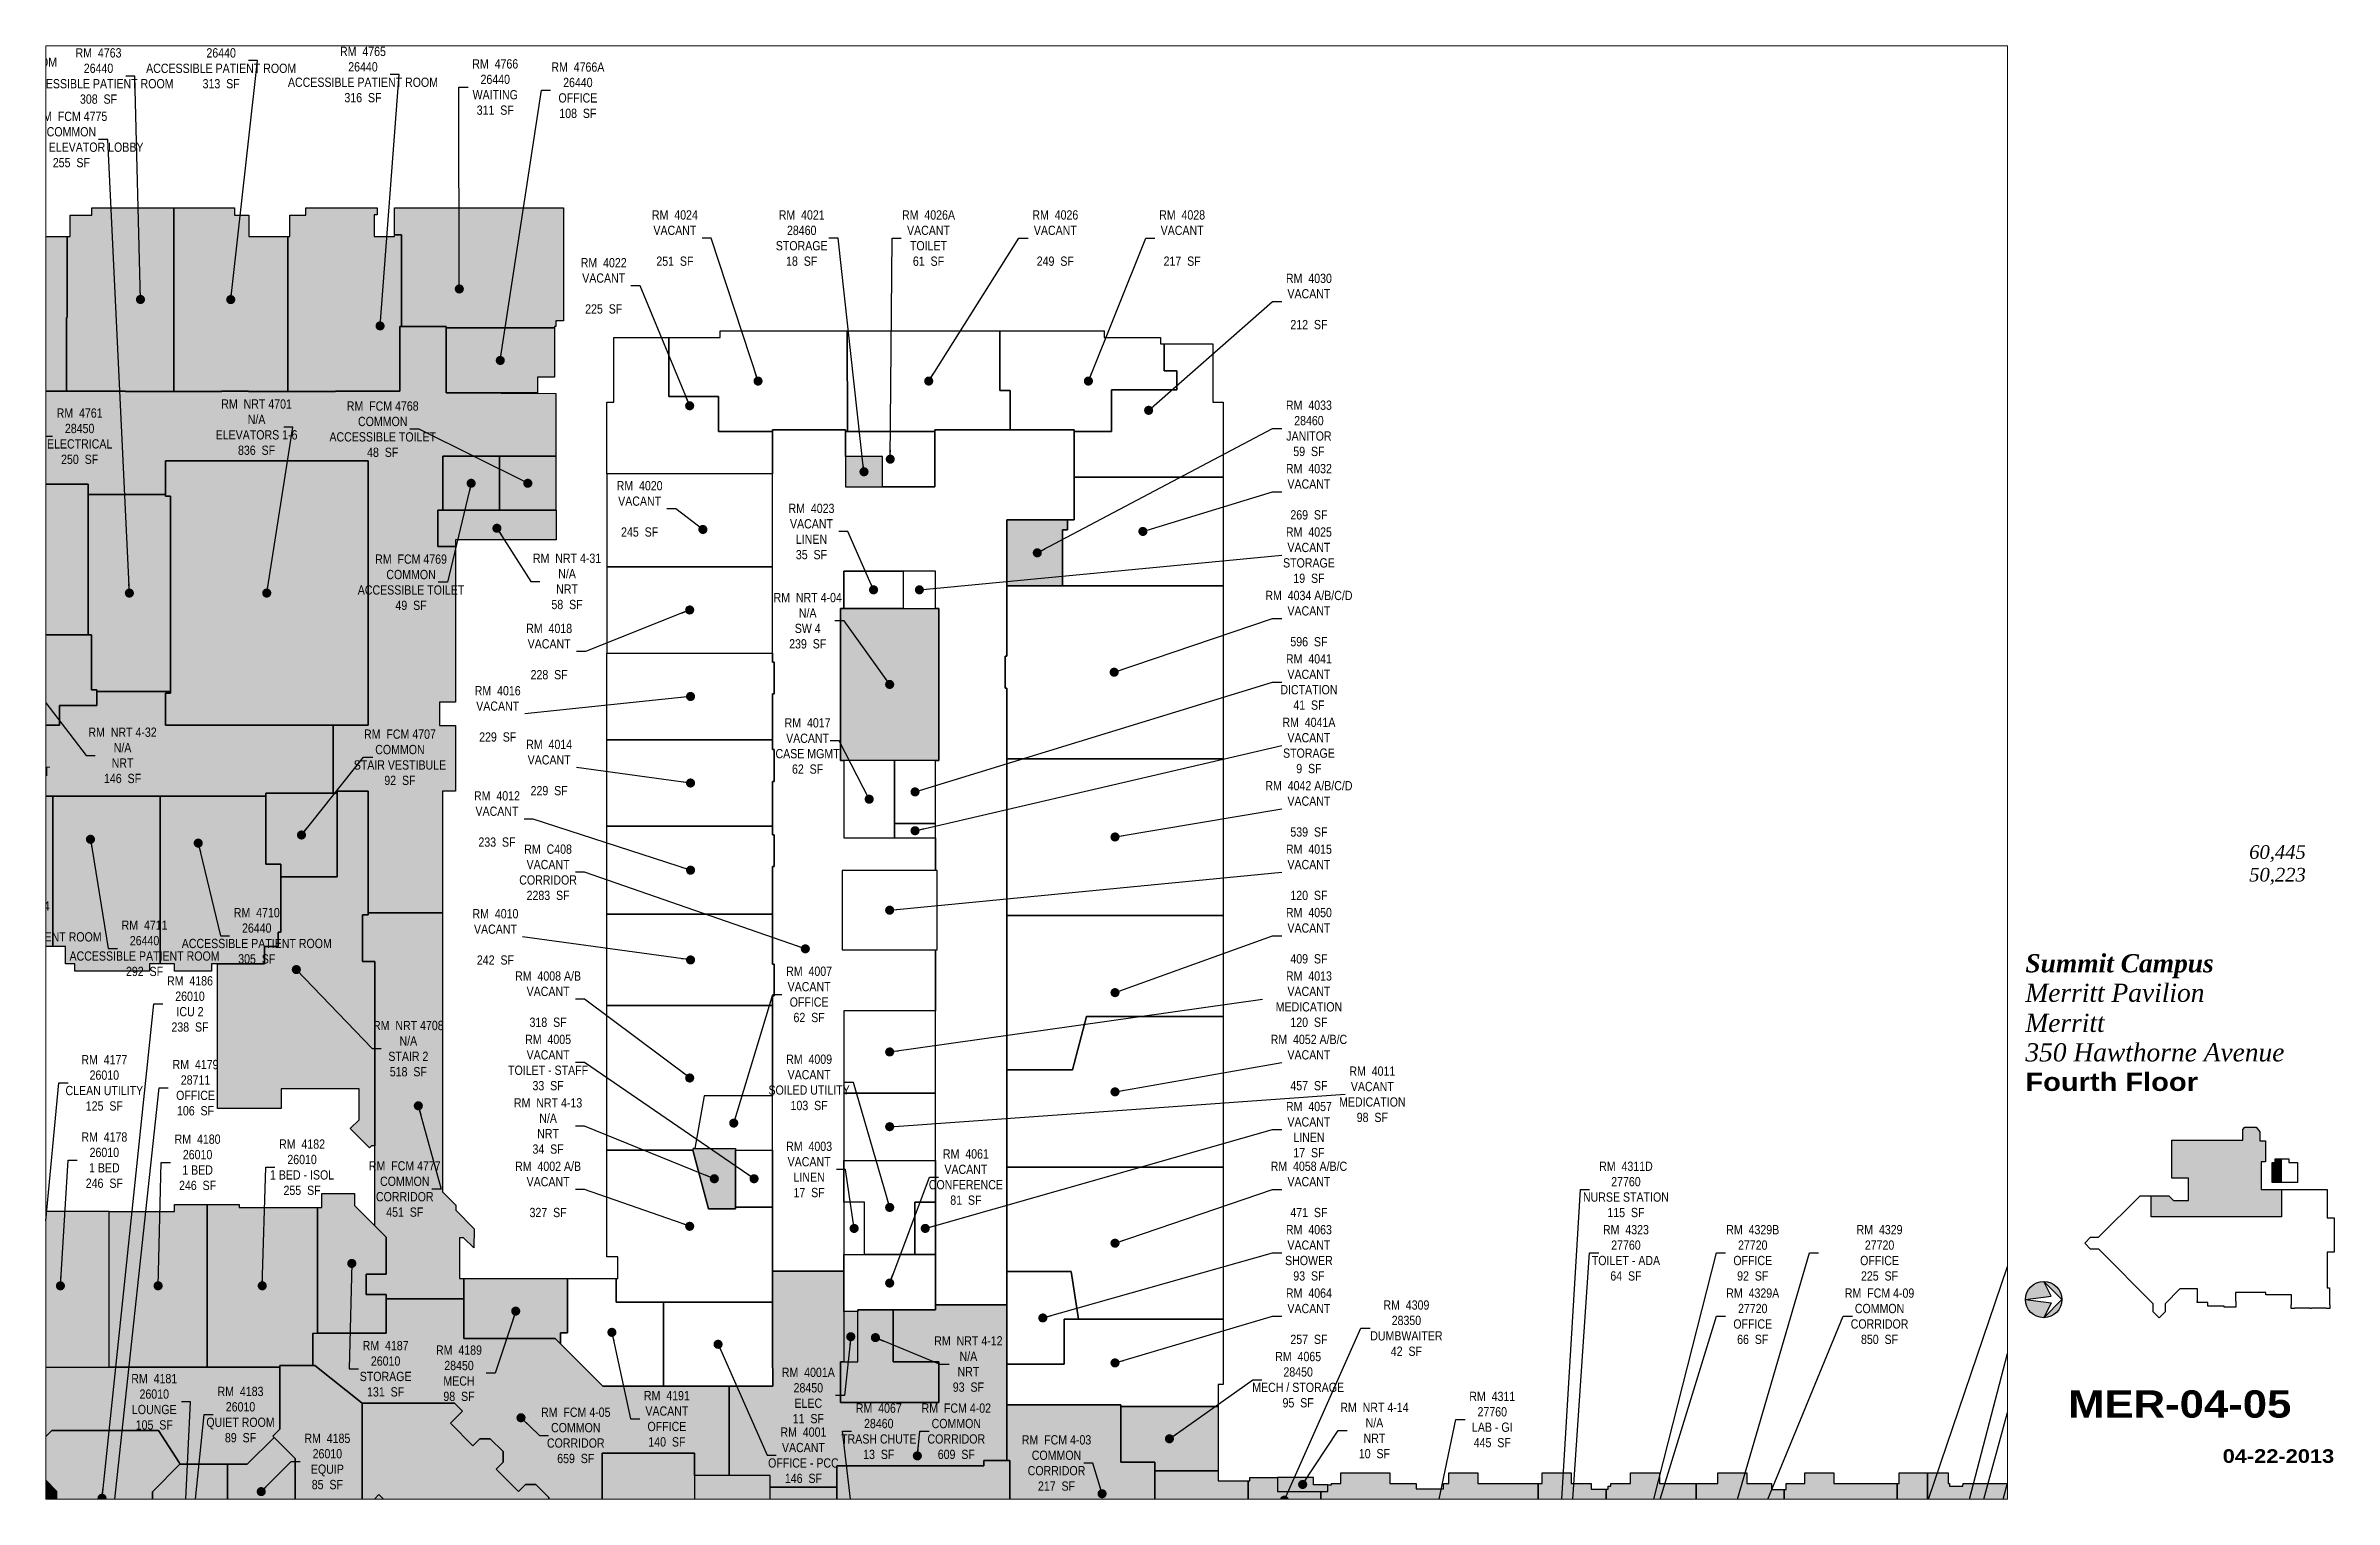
# Paper-space layout '05' of a CAD drawing. Header units: inches. Extents: x 0.9 to 16.7, y 0.5 to 10.5.
# The model-space entities are those that its viewports show. They can reach past a viewport. Long polylines and large blocks are cut down to what shows.
import ezdxf
from ezdxf.enums import TextEntityAlignment as Align

# ---------------------------------------------------------------- set-up
doc = ezdxf.new("R2010")
doc.units = ezdxf.units.IN
doc.header["$LTSCALE"] = 48
doc.header["$MEASUREMENT"] = 0
for name, color, linetype in [('0-LABEL', 3, 'Continuous'), ('1-NRT', 200, 'Continuous'), ('1-NRT-PTN', 253, 'Continuous'), ('3-FCM', 190, 'Continuous'), ('3-FCM-PTN', 9, 'Continuous'), ('4-OCC', 6, 'Continuous'), ('4-OCC-PTN', 95, 'Continuous'), ('4-VACANT', 60, 'Continuous'), ('T-8', 8, 'Continuous'), ('T-TEXT-8', 8, 'Continuous'), ('T-TTLB-TEXT', 5, 'Continuous')]:
    doc.layers.add(name, color=color, linetype=linetype)
doc.layers.add('T-VPRT', color=1, linetype='Continuous', plot=False)
doc.styles.add('ArialB', font='')
doc.styles.add('ArialN', font='ARIALN.TTF')
doc.styles.add('TimesI', font='timesi.ttf')
doc.styles.add('TimesIB', font='timesbi.ttf')
doc.styles.get('ArialB').set_extended_font_data('Arial Black')
doc.dimstyles.new('AB-220', dxfattribs={"dimscale": 220, "dimtxt": 0.070312, "dimasz": 0.0625, "dimexe": 0.0625, "dimexo": 0.125, "dimgap": 0.1875, "dimtad": 0, "dimdec": 4, "dimrnd": 0.0625, "dimzin": 0, "dimdsep": 46, "dimlunit": 4, "dimtxsty": 'ArialN', "dimblk": 'ARCHTICK', "dimcen": 0.0625, "dimclrd": 256, "dimclre": 256, "dimclrt": 256, "dimadec": 0, "dimazin": 0, "dimtfac": 1, "dimtdec": 4, "dimtofl": 0, "dimtmove": 2, "dimatfit": 3, "dimldrblk": 'DOT', "dimfxl": 0, "dimfrac": 2, "dimtolj": 1, "dimtzin": 0, "dimlwd": -1, "dimlwe": -1, "dimarcsym": 0})

psp = doc.layouts.new('05')

msp = doc.modelspace()

# ---------------------------------------------------------------- texts
at = {"layer": '0-LABEL', "char_height": 14, "attachment_point": 5, "style": 'ArialN'}
for s, insert in [('RM  4759\\P26440\\PACCESSIBLE PATIENT ROOM\\P316  SF', (1413, 4482.3)), ('RM  4764\\P26440\\PACCESSIBLE PATIENT ROOM\\P313  SF', (1775.1, 4473)), ('RM  4763\\P26440\\PACCESSIBLE PATIENT ROOM\\P308  SF', (1589.4, 4449.7)), ('RM  4765\\P26440\\PACCESSIBLE PATIENT ROOM\\P316  SF', (1989.8, 4451.9)), ('RM  4766\\P26440\\PWAITING\\P311  SF', (2190.1, 4433)), ('RM  4766A\\P26440\\POFFICE\\P108  SF', (2315.2, 4428.2)), ('RM  FCM 4775\\PCOMMON\\PSERVICE ELEVATOR LOBBY\\P255  SF', (1548.3, 4353.6)), ('RM  4024\\PVACANT\\P\\P251  SF', (2462.1, 4204.4)), ('RM  4021\\P28460\\PSTORAGE\\P18  SF', (2654.1, 4204.4)), ('RM  4026A\\PVACANT\\PTOILET\\P61  SF', (2846.1, 4204.4)), ('RM  4026\\PVACANT\\P\\P249  SF', (3038.1, 4204.4)), ('RM  4028\\PVACANT\\P\\P217  SF', (3230.1, 4204.4)), ('RM  4022\\PVACANT\\P\\P225  SF', (2354.3, 4132.1)), ('RM  4030\\PVACANT\\P\\P212  SF', (3422.1, 4108.4)), ('RM  NRT 4701\\PN/A\\PELEVATORS 1-6\\P836  SF', (1828.7, 3918.2)), ('RM  FCM 4768\\PCOMMON\\PACCESSIBLE TOILET\\P48  SF', (2019.7, 3915.1)), ('RM  4033\\P28460\\PJANITOR\\P59  SF', (3422.1, 3916.4)), ('RM  4761\\P28450\\PELECTRICAL\\P250  SF', (1560.8, 3904.5)), ('RM  4032\\PVACANT\\P\\P269  SF', (3422.1, 3820.4)), ('RM  4020\\PVACANT\\P\\P245  SF', (2408.7, 3794.5)), ('RM  4023\\PVACANT\\PLINEN\\P35  SF', (2668.9, 3760.2)), ('RM  4025\\PVACANT\\PSTORAGE\\P19  SF', (3422.1, 3724.4)), ('RM  FCM 4769\\PCOMMON\\PACCESSIBLE TOILET\\P49  SF', (2062.6, 3683.4)), ('RM  NRT 4-31\\PN/A\\PNRT\\P58  SF', (2298.8, 3684.7)), ('RM  NRT 4-04\\PN/A\\PSW 4\\P239  SF', (2663.2, 3625.2)), ('RM  4034 A/B/C/D\\PVACANT\\P\\P596  SF', (3422.1, 3628.4)), ('RM  4018\\PVACANT\\P\\P228  SF', (2271.7, 3578.5)), ('RM  4041\\PVACANT\\PDICTATION\\P41  SF', (3422.1, 3532.4)), ('RM  4016\\PVACANT\\P\\P229  SF', (2193.8, 3484.2)), ('RM  4017\\PVACANT\\PCASE MGMT\\P62  SF', (2663, 3435.6)), ('RM  4041A\\PVACANT\\PSTORAGE\\P9  SF', (3422.1, 3436.4)), ('RM  4715\\P26440\\PNOURISHMENT\\P85  SF', (1456.6, 3408.7)), ('RM  NRT 4-32\\PN/A\\PNRT\\P146  SF', (1625.8, 3421.4)), ('RM  FCM 4707\\PCOMMON\\PSTAIR VESTIBULE\\P92  SF', (2045.8, 3418.5)), ('RM  4014\\PVACANT\\P\\P229  SF', (2271.7, 3402.9)), ('RM  4012\\PVACANT\\P\\P233  SF', (2192.7, 3325.1)), ('RM  4042 A/B/C/D\\PVACANT\\P\\P539  SF', (3422.1, 3340.4)), ('RM  C408\\PVACANT\\PCORRIDOR\\P2283  SF', (2270.1, 3244.4)), ('RM  4015\\PVACANT\\P\\P120  SF', (3422.1, 3244.4)), ('RM  4714\\P26440\\PACCESSIBLE PATIENT ROOM\\P291  SF', (1480.5, 3158.3)), ('RM  4710\\P26440\\PACCESSIBLE PATIENT ROOM\\P305  SF', (1829, 3148.3)), ('RM  4010\\PVACANT\\P\\P242  SF', (2190.4, 3146.6)), ('RM  4050\\PVACANT\\P\\P409  SF', (3422.1, 3148.4)), ('RM  4711\\P26440\\PACCESSIBLE PATIENT ROOM\\P292  SF', (1659.1, 3129.3)), ('RM  4186\\P26010\\PICU 2\\P238  SF', (1727.9, 3045.1)), ('RM  4008 A/B\\PVACANT\\P\\P318  SF', (2270.1, 3052.4)), ('RM  4007\\PVACANT\\POFFICE\\P62  SF', (2665.3, 3059.6)), ('RM  4013\\PVACANT\\PMEDICATION\\P120  SF', (3422.1, 3052.4)), ('RM  NRT 4-10\\PN/A\\PNRT\\P10  SF', (1451.3, 3037.5)), ('RM  NRT 4708\\PN/A\\PSTAIR 2\\P518  SF', (2058.5, 2977.5)), ('RM  4005\\PVACANT\\PTOILET - STAFF\\P33  SF', (2270.1, 2956.4)), ('RM  4052 A/B/C\\PVACANT\\P\\P457  SF', (3422.1, 2956.4)), ('RM  4173\\P26010\\PPANTRY\\P85  SF', (1468.2, 2915.2)), ('RM  4177\\P26010\\PCLEAN UTILITY\\P125  SF', (1598.2, 2925.7)), ('RM  4179\\P28711\\POFFICE\\P106  SF', (1736.3, 2918.4)), ('RM  4009\\PVACANT\\PSOILED UTILITY\\P103  SF', (2665.3, 2926.4)), ('RM  4011\\PVACANT\\PMEDICATION\\P98  SF', (3518.1, 2908.4)), ('RM  NRT 4-13\\PN/A\\PNRT\\P34  SF', (2270.1, 2860.4)), ('RM  4057\\PVACANT\\PLINEN\\P17  SF', (3422.1, 2854.9)), ('RM  4178\\P26010\\P1 BED\\P246  SF', (1598.2, 2808.7)), ('RM  4180\\P26010\\P1 BED\\P246  SF', (1739.4, 2805.4)), ('RM  4182\\P26010\\P1 BED - ISOL\\P255  SF', (1897.6, 2798)), ('RM  FCM 4777\\PCOMMON\\PCORRIDOR\\P451  SF', (2053.1, 2765)), ('RM  4002 A/B\\PVACANT\\P\\P327  SF', (2270.1, 2764.4)), ('RM  4003\\PVACANT\\PLINEN\\P17  SF', (2665.3, 2794.6)), ('RM  4061\\PVACANT\\PCONFERENCE\\P81  SF', (2902.7, 2783.1)), ('RM  4058 A/B/C\\PVACANT\\P\\P471  SF', (3422.1, 2764.4)), ('RM  4311D\\P27760\\PNURSE STATION\\P115  SF', (3902.1, 2764.4)), ('RM  4063\\PVACANT\\PSHOWER\\P93  SF', (3422.1, 2668.4)), ('RM  4323\\P27760\\PTOILET - ADA\\P64  SF', (3902.1, 2668.4)), ('RM  4329B\\P27720\\POFFICE\\P92  SF', (4094.1, 2668.4)), ('RM  4329\\P27720\\POFFICE\\P225  SF', (4286.1, 2668.4)), ('RM  4064\\PVACANT\\P\\P257  SF', (3422.1, 2572.4)), ('RM  4329A\\P27720\\POFFICE\\P66  SF', (4094.1, 2572.4)), ('RM  FCM 4-09\\PCOMMON\\PCORRIDOR\\P850  SF', (4286.1, 2572.4)), ('RM  4309\\P28350\\PDUMBWAITER\\P42  SF', (3569.7, 2554.4)), ('RM  4187\\P26010\\PSTORAGE\\P131  SF', (2024.1, 2492.9)), ('RM  NRT 4-12\\PN/A\\PNRT\\P93  SF', (2906.5, 2500.1)), ('RM  4189\\P28450\\PMECH\\P98  SF', (2135.2, 2486.1)), ('RM  4065\\P28450\\PMECH / STORAGE\\P95  SF', (3405.8, 2476.4)), ('RM  4181\\P26010\\PLOUNGE\\P105  SF', (1673.8, 2442.9)), ('RM  4183\\P26010\\PQUIET ROOM\\P89  SF', (1804.4, 2423.6)), ('RM  4001A\\P28450\\PELEC\\P11  SF', (2664.1, 2452.4)), ('RM  FCM 4-05\\PCOMMON\\PCORRIDOR\\P659  SF', (2312, 2392.1)), ('RM  4191\\PVACANT\\POFFICE\\P140  SF', (2450, 2417.2)), ('RM  4067\\P28460\\PTRASH CHUTE\\P13  SF', (2770.8, 2398.3)), ('RM  FCM 4-02\\PCOMMON\\PCORRIDOR\\P609  SF', (2888.2, 2398.3)), ('RM  NRT 4-14\\PN/A\\PNRT\\P10  SF', (3521.3, 2399.4)), ('RM  4311\\P27760\\PLAB - GI\\P445  SF', (3699.7, 2416.1)), ('RM  4185\\P26010\\PEQUIP\\P85  SF', (1935.9, 2352.6)), ('RM  4001\\PVACANT\\POFFICE - PCC\\P146  SF', (2656.7, 2362)), ('RM  FCM 4-03\\PCOMMON\\PCORRIDOR\\P217  SF', (3039.9, 2350.3))]:
    msp.add_mtext(s, dxfattribs=dict(at, insert=insert))

# ---------------------------------------------------------------- blocks, each defined once
blk = doc.blocks.new('AB-TB-text')
at = {"style": 'TimesI'}
for tag, p in [('GROSS', (1.93, 4.406)), ('USEABLE', (1.93, 4.25))]:
    blk.add_attdef(tag, text='', height=0.0938, dxfattribs=at).set_placement(p, align=Align.RIGHT)
for tag, style, p in [('CAMPUS', 'TimesIB', (0, 3.75)), ('PAVILION', 'TimesI', (0, 3.547)), ('BUILDING', 'TimesI', (0, 3.34)), ('STREET', 'TimesI', (0, 3.137))]:
    blk.add_attdef(tag, text='', height=0.125, dxfattribs=dict(style=style)).set_placement(p, align=Align.TOP_LEFT)
at = {"layer": 'T-TEXT-8', "style": 'ArialB'}
blk.add_attdef('FLOOR', text='', height=0.125, dxfattribs=at).set_placement((0, 2.934), align=Align.TOP_LEFT)
blk.add_attdef('DWG#', text='', height=0.188, dxfattribs=at).set_placement((1.062, 0.749), align=Align.TOP_CENTER)
blk.add_attdef('DATE', text='', height=0.0938, dxfattribs=at).set_placement((2.125, 0.25), align=Align.RIGHT)
blk = doc.blocks.new('n-arrow')
h = blk.add_hatch(color=256)
h.paths.add_polyline_path([(0, 0.125), (0.125, 0, 0.414214)])
h.paths.add_polyline_path([(0, 0.125, 0.414214), (-0.125, 0), (0.051, 0.022)])
h = blk.add_hatch(color=256)
h.paths.add_polyline_path([(0.051, -0.022), (-0.125, 0, 0.414214), (0, -0.125)])
h.paths.add_polyline_path([(0.125, 0), (0, -0.125, 0.414214)])
for p, q in [((-0.125, 0), (0.051, 0.022)), ((-0.125, 0), (0.051, -0.022)), ((0, 0.125), (0.125, 0)), ((0.051, 0.022), (0, 0.125)), ((0, -0.125), (0.125, 0)), ((0.051, -0.022), (0, -0.125))]:
    blk.add_line(p, q)
blk.add_circle((0, 0), 0.125)
blk = doc.blocks.new('_ArchTick')
at = {"const_width": 0.15}
blk.add_lwpolyline([(-0.5, -0.5), (0.5, 0.5)], dxfattribs=at)
blk = doc.blocks.new('_Dot')
at = {"lineweight": -2}
blk.add_line((-0.5, 0), (-1, 0), dxfattribs=at)
at = {"const_width": 0.5}
blk.add_lwpolyline([(-0.25, 0, 1), (0.25, 0, 1)], format="xyb", close=True, dxfattribs=at)

# ---------------------------------------------------------------- hatches: boundary and pattern name
at = {"layer": '1-NRT-PTN'}
h = msp.add_hatch(color=256, dxfattribs=at)
h.dxf.hatch_style = 1
h.paths.add_polyline_path([(1698.6, 3515.6), (1690.6, 3515.6), (1690.6, 3467.1), (1997.6, 3467.1), (1997.6, 3867.1), (1690.6, 3867.1), (1690.6, 3813.7), (1698.6, 3813.7)])
h = msp.add_hatch(color=256, dxfattribs=at)
h.dxf.hatch_style = 1
h.paths.add_polyline_path([(2282.1, 3747.6), (2282.1, 3792.6), (2103.1, 3792.6), (2103.1, 3737.8), (2129.7, 3737.8), (2129.7, 3747.6)])
for points in [[(2861.9, 3413.8), (2712.7, 3413.8), (2712.7, 3643.8), (2861.9, 3643.8)], [(2489.4, 2823.6), (2489.9, 2826.3), (2554.1, 2826.3), (2554.1, 2734.9), (2512.8, 2734.9)], [(2738.9, 2582.1), (2792.6, 2582.1), (2792.6, 2503.4), (2861.9, 2503.4), (2861.9, 2441.9), (2712.7, 2441.9), (2712.7, 2503.4), (2738.9, 2503.4)], [(1988.4, 2441), (2128.5, 2441), (2140.6, 2428.9), (2122.1, 2410.4), (2156, 2376.5), (2166.6, 2387.1), (2182.4, 2387.1), (2202, 2367.5), (2202, 2351.8), (2191.4, 2341.1), (2225.3, 2307.2), (2235.9, 2317.8), (2251.7, 2317.8), (2271.2, 2298.2), (2271.2, 2282.5), (2260.6, 2271.9), (2293.8, 2238.7), (2305.8, 2250.7), (2351.8, 2250.7), (2351.8, 2365.2), (2492, 2365.2), (2492, 2140.3), (2529.8, 2140.3), (2532.6, 2128.6), (2560.5, 2128.6), (2563.8, 2142.1), (2595.9, 2142.1), (2595.9, 2039.2), (2573.3, 2016.6), (2541.8, 2016.6), (2541.8, 2022.8), (2355.3, 2022.8), (2355.3, 2177.2), (2315.7, 2216.8), (2189.6, 2090.6), (2175.8, 2104.4), (2175.8, 2119.4), (2186.4, 2130), (2152.5, 2163.9), (2141.9, 2153.3), (2126.9, 2153.3), (2106.7, 2173.5), (2106.7, 2188.5), (2117.3, 2199.2), (2083.3, 2233.1), (2072.7, 2222.5), (2057.7, 2222.5), (2037.4, 2242.8), (2037.4, 2257.8), (2048, 2268.4), (2014, 2302.4), (2003.4, 2291.8), (1988.4, 2291.8)], [(2751.6, 2154.7), (2751.6, 2282.4), (2707.4, 2282.4), (2707.4, 2345.9), (2929.8, 2345.9), (2929.8, 2353.9), (2969.1, 2353.9), (2969.1, 2283), (2979.3, 2283), (2979.3, 2270.1), (3027.5, 2270.1), (3027.5, 2283), (3077.4, 2283), (3077.4, 2270.1), (3125.3, 2270.1), (3125.3, 2283), (3189, 2283), (3189, 2152.5), (3166.2, 2152.5), (3166.2, 2155.2), (3124.7, 2155.2), (3124.7, 2169.7), (3077.4, 2169.7), (3077.4, 2154.7), (3027.4, 2154.7), (3027.4, 2169.7), (2979.7, 2169.7), (2979.7, 2154.7), (2925.9, 2154.7), (2925.9, 2169.7), (2878.2, 2169.7), (2878.2, 2154.7), (2837.9, 2154.7), (2837.9, 2169.7), (2790.2, 2169.7), (2790.2, 2154.7)], [(3374.5, 2307), (3450.7, 2307), (3450.7, 2317.4), (3429.2, 2317.4), (3429.2, 2328.6), (3374.5, 2328.6)], [(4358.5, 2110.4), (4313, 2110.4), (4313, 2319.4), (4315.8, 2319.4), (4315.8, 2335.4), (4358.5, 2335.4)]]:
    msp.add_hatch(color=256, dxfattribs=at).paths.add_polyline_path(points)
h = msp.add_hatch(color=256, dxfattribs=at)
h.dxf.hatch_style = 1
h.paths.add_polyline_path([(1379.8, 3604.1), (1578.6, 3604.1), (1578.6, 3520.5), (1586.6, 3520.5), (1586.6, 3496.9), (1530.1, 3496.9), (1530.1, 3467.1), (1499.1, 3467.1), (1499.1, 3491.7), (1403.3, 3491.7), (1403.3, 3575.4), (1379.8, 3575.4)])
h = msp.add_hatch(color=256, dxfattribs=at)
h.dxf.hatch_style = 1
h.paths.add_polyline_path([(1970.5, 2856.5), (1983.8, 2869.8), (1983.8, 2916.6), (1866.1, 2916.6), (1866.1, 2886.9), (1769.8, 2886.9), (1769.8, 3105.7), (1840.6, 3105.7), (1840.6, 3132.1), (1861.5, 3132.1), (1861.5, 3153.9), (1865.2, 3153.9), (1865.2, 3237.7), (1950.6, 3237.7), (1950.6, 3367.1), (1997.6, 3367.1), (1997.6, 3180.1), (1989.2, 3180.1), (1989.2, 3109.3), (2008, 3109.3), (2008, 2830.6), (2002.8, 2830.6), (1999.6, 2827.4)])
at = {"layer": '3-FCM-PTN'}
h = msp.add_hatch(color=256, dxfattribs=at)
h.dxf.hatch_style = 1
edge = h.paths.add_edge_path()
edge.add_line((1113.6, 3828.2), (1113.6, 3760.8))
edge.add_arc((869.5, 3671.6), 259.8, 3.1511, 20.0787, ccw=False)
edge.add_arc((829.4, 3666.2), 300.2, -10.6282, 3.7578, ccw=False)
edge.add_line((1124.5, 3610.8), (1113.2, 3565.5))
edge.add_line((1113.2, 3565.5), (1105.3, 3541.8))
edge.add_line((1105.3, 3541.8), (1099.3, 3526.9))
edge.add_line((1099.3, 3526.9), (1094, 3514.3))
edge.add_line((1094, 3514.3), (1088.5, 3502.1))
edge.add_line((1088.5, 3502.1), (1145.5, 3502.1))
edge.add_line((1145.5, 3502.1), (1145.5, 3472))
edge.add_line((1145.5, 3472), (1205.5, 3472))
edge.add_line((1205.5, 3472), (1334.7, 3472.1))
edge.add_line((1334.7, 3472.1), (1334.7, 3472))
edge.add_line((1334.7, 3472), (1403.3, 3472))
edge.add_line((1403.3, 3472), (1403.3, 3491.7))
edge.add_line((1403.3, 3491.7), (1499.1, 3491.7))
edge.add_line((1499.1, 3491.7), (1499.1, 3467.1))
edge.add_line((1499.1, 3467.1), (1530.1, 3467.1))
edge.add_line((1530.1, 3467.1), (1530.1, 3496.9))
edge.add_line((1530.1, 3496.9), (1586.6, 3496.9))
edge.add_line((1586.6, 3496.9), (1586.6, 3518))
edge.add_line((1586.6, 3518), (1698.6, 3518))
edge.add_line((1698.6, 3518), (1698.6, 3515.6))
edge.add_line((1698.6, 3515.6), (1690.6, 3515.6))
edge.add_line((1690.6, 3515.6), (1690.6, 3467.1))
edge.add_line((1690.6, 3467.1), (1944.6, 3467.1))
edge.add_line((1944.6, 3467.1), (1944.6, 3364))
edge.add_line((1944.6, 3364), (1842.8, 3364))
edge.add_line((1842.8, 3364), (1842.8, 3359.8))
edge.add_line((1842.8, 3359.8), (1050.5, 3359.8))
edge.add_line((1050.5, 3359.8), (989.1, 3298.5))
edge.add_line((989.1, 3298.5), (958.8, 3328.8))
edge.add_line((958.8, 3328.8), (959.7, 3329.7))
edge.add_line((959.7, 3329.7), (881.9, 3407.5))
edge.add_line((881.9, 3407.5), (912.3, 3437.8))
edge.add_line((912.3, 3437.8), (934.7, 3462.5))
edge.add_line((934.7, 3462.5), (955.3, 3488.6))
edge.add_line((955.3, 3488.6), (974, 3516))
edge.add_line((974, 3516), (990.9, 3544.7))
edge.add_line((990.9, 3544.7), (1005.6, 3574.5))
edge.add_line((1005.6, 3574.5), (1017.5, 3607.3))
edge.add_line((1017.5, 3607.3), (1024.4, 3641.5))
edge.add_line((1024.4, 3641.5), (1025.9, 3671.5))
edge.add_line((1025.9, 3671.5), (1022.8, 3701.3))
edge.add_arc((800.6, 3652), 227.6, 12.4947, 28.0478)
edge.add_arc((813.1, 3651.7), 216.8, 29.6655, 42.8854)
edge.add_arc((829.3, 3664.8), 196.1, 43.321, 99.1857)
edge.add_line((798, 3858.3), (798.9, 3853.9))
edge.add_line((798.9, 3853.9), (749.8, 3841.6))
edge.add_line((749.8, 3841.6), (749.8, 3841.6))
edge.add_line((749.8, 3841.6), (749.5, 3842.6))
edge.add_line((749.5, 3842.6), (748.8, 3842.4))
edge.add_line((748.8, 3842.4), (721.8, 3949.8))
edge.add_line((721.8, 3949.8), (806.8, 3972.9))
edge.add_line((806.8, 3972.9), (808, 3968.5))
edge.add_line((808, 3968.5), (825.1, 3970.5))
edge.add_line((825.1, 3970.5), (886.6, 3972.6))
edge.add_line((886.6, 3972.6), (970.4, 3972.6))
edge.add_line((970.4, 3972.6), (970.4, 3972.3))
edge.add_line((970.4, 3972.3), (1115.8, 3972.3))
edge.add_line((1115.8, 3972.3), (1115.8, 3972.6))
edge.add_line((1115.8, 3972.6), (1296, 3972.6))
edge.add_line((1296, 3972.6), (1296, 3972.3))
edge.add_line((1296, 3972.3), (1440.8, 3972.3))
edge.add_line((1440.8, 3972.3), (1440.8, 3972.6))
edge.add_line((1440.8, 3972.6), (1597.8, 3972.6))
edge.add_line((1597.8, 3972.6), (1630.4, 3972.6))
edge.add_line((1630.4, 3972.6), (1630.4, 3972.3))
edge.add_line((1630.4, 3972.3), (1775.8, 3972.3))
edge.add_line((1775.8, 3972.3), (1775.8, 3972.6))
edge.add_line((1775.8, 3972.6), (1816.3, 3972.6))
edge.add_line((1816.3, 3972.6), (1816.3, 3972.3))
edge.add_line((1816.3, 3972.3), (1948.3, 3972.3))
edge.add_line((1948.3, 3972.3), (1948.3, 3972.6))
edge.add_line((1948.3, 3972.6), (2045.6, 3972.6))
edge.add_line((2045.6, 3972.6), (2045.6, 4070.8))
edge.add_line((2045.6, 4070.8), (2115.6, 4070.8))
edge.add_line((2115.6, 4070.8), (2115.6, 3970))
edge.add_line((2115.6, 3970), (2281.9, 3969.3))
edge.add_line((2281.9, 3969.3), (2282, 3874.1))
edge.add_line((2282, 3874.1), (2110.5, 3874.1))
edge.add_line((2110.5, 3874.1), (2110.5, 3792.6))
edge.add_line((2110.5, 3792.6), (2103.1, 3792.6))
edge.add_line((2103.1, 3792.6), (2103.1, 3737.8))
edge.add_line((2103.1, 3737.8), (2129.7, 3737.8))
edge.add_line((2129.7, 3737.8), (2129.7, 3502.1))
edge.add_line((2129.7, 3502.1), (2105.7, 3502.1))
edge.add_line((2105.7, 3502.1), (2105.7, 3466.8))
edge.add_line((2105.7, 3466.8), (2129.7, 3466.8))
edge.add_line((2129.7, 3466.8), (2129.7, 3367.1))
edge.add_line((2129.7, 3367.1), (2110, 3367.1))
edge.add_line((2110, 3367.1), (2110, 3235.6))
edge.add_line((2110, 3235.6), (2110, 3183.1))
edge.add_line((2110, 3183.1), (1997.6, 3183.1))
edge.add_line((1997.6, 3183.1), (1997.6, 3367.1))
edge.add_line((1997.6, 3367.1), (1950.6, 3367.1))
edge.add_line((1950.6, 3367.1), (1950.6, 3364))
edge.add_line((1950.6, 3364), (1944.6, 3364))
edge.add_line((1944.6, 3364), (1944.6, 3467.1))
edge.add_line((1944.6, 3467.1), (1997.6, 3467.1))
edge.add_line((1997.6, 3467.1), (1997.6, 3867.1))
edge.add_line((1997.6, 3867.1), (1690.6, 3867.1))
edge.add_line((1690.6, 3867.1), (1690.6, 3816.2))
edge.add_line((1690.6, 3816.2), (1573.7, 3816.2))
edge.add_line((1573.7, 3816.2), (1573.7, 3832.1))
edge.add_line((1573.7, 3832.1), (1500.5, 3832.1))
edge.add_line((1500.5, 3832.1), (1500.5, 3862.2))
edge.add_line((1500.5, 3862.2), (1332.1, 3862.2))
edge.add_line((1332.1, 3862.2), (1332.1, 3867.1))
edge.add_line((1332.1, 3867.1), (1223.1, 3867.1))
edge.add_line((1223.1, 3867.1), (1223.1, 3862))
edge.add_line((1223.1, 3862), (1145.6, 3862))
edge.add_line((1145.6, 3862), (1145.6, 3828.2))
edge.add_line((1145.6, 3828.2), (1113.6, 3828.2))
h = msp.add_hatch(color=256, dxfattribs=at)
h.dxf.hatch_style = 1
h.paths.add_polyline_path([(2196.7, 3874.1), (2196.7, 3792.6), (2110.5, 3792.6), (2110.5, 3874.1)])
h = msp.add_hatch(color=256, dxfattribs=at)
h.dxf.hatch_style = 1
h.paths.add_polyline_path([(2282, 3874.1), (2282, 3792.6), (2196.7, 3792.6), (2196.7, 3874.1)])
h = msp.add_hatch(color=256, dxfattribs=at)
h.dxf.hatch_style = 1
h.paths.add_polyline_path([(1698.6, 3813.7), (1698.6, 3518), (1586.6, 3518), (1586.6, 3520.5), (1578.6, 3520.5), (1578.6, 3604.1), (1573.7, 3604.1), (1573.7, 3816.2), (1690.6, 3816.2), (1690.6, 3813.7)])
h = msp.add_hatch(color=256, dxfattribs=at)
h.dxf.hatch_style = 1
h.paths.add_polyline_path([(1950.6, 3364), (1950.6, 3237.7), (1865.2, 3237.7), (1865.2, 3256.6), (1842.8, 3256.6), (1842.8, 3364), (1871.3, 3364)])
h = msp.add_hatch(color=256, dxfattribs=at)
h.dxf.hatch_style = 1
h.paths.add_polyline_path([(2110, 3183.1), (2110, 2760.8), (2130.2, 2740.6), (2130.2, 2732.9), (2158.1, 2704.9), (2157.5, 2675.8), (2142, 2691.3), (2136.2, 2691.3), (2136.2, 2681.4), (2136.2, 2667.3), (2136.2, 2658.2), (2136.2, 2651.6), (2136.2, 2646), (2136.2, 2629.7), (2142.7, 2629.7), (2142.7, 2598.8), (2025.1, 2598.8), (2025.1, 2605.3), (1994.6, 2605.3), (1994.6, 2636.3), (2025.1, 2636.3), (2025.1, 2692.2), (2008, 2709.3), (2008, 3109.3), (1989.2, 3109.3), (1989.2, 3180.1), (1997.6, 3180.1), (1997.6, 3183.1)])
for points in [[(2964.9, 2438.3), (2964.9, 2353.9), (2929.8, 2353.9), (2929.8, 2345.9), (2751.6, 2345.9), (2707.4, 2345.9), (2707.4, 2320.7), (2707.4, 2313.8), (2606.4, 2313.8), (2606.4, 2331.5), (2544.1, 2331.5), (2544.1, 2466.5), (2610.4, 2466.5), (2610.4, 2475.9), (2609.9, 2511.9), (2609.9, 2640.7), (2717.9, 2640.7), (2717.9, 2503.4), (2712.7, 2503.4), (2712.7, 2441.9), (2861.9, 2441.9), (2861.9, 2503.4), (2792.6, 2503.4), (2792.6, 2582.1), (2856.7, 2582.1), (2856.7, 2589.7), (2964.9, 2589.7)], [(2142.7, 2591), (2142.7, 2539), (2280.6, 2538.8), (2353, 2466.5), (2544.1, 2466.5), (2544.1, 2331.5), (2492, 2331.5), (2492, 2365.2), (2351.8, 2365.2), (2351.8, 2250.7), (2305.8, 2250.7), (2293.8, 2238.7), (2260.6, 2271.9), (2271.2, 2282.5), (2271.2, 2298.2), (2251.7, 2317.8), (2235.9, 2317.8), (2225.3, 2307.2), (2191.4, 2341.1), (2202, 2351.8), (2202, 2367.5), (2182.4, 2387.1), (2166.6, 2387.1), (2156, 2376.5), (2122.1, 2410.4), (2140.6, 2428.9), (2128.5, 2441), (1988.4, 2441), (1988.4, 2441), (1917, 2497.7), (1914.1, 2498.1), (1914.1, 2546.7), (2025.1, 2546.7), (2025.1, 2598.8), (2142.7, 2598.8)], [(1988.4, 2441), (1988.4, 2436.8), (1988.4, 2291.8), (2003.4, 2291.8), (2014, 2302.4), (2048, 2268.4), (2037.4, 2257.8), (2037.4, 2242.8), (2057.7, 2222.5), (2072.7, 2222.5), (2083.3, 2233.1), (2117.3, 2199.2), (2106.7, 2188.5), (2106.7, 2173.5), (2126.9, 2153.3), (2141.9, 2153.3), (2152.5, 2163.9), (2186.4, 2130), (2175.8, 2119.4), (2175.8, 2104.4), (2189.6, 2090.6), (2193.1, 2094.2), (2259.5, 2027.8), (2355.3, 2027.8), (2355.3, 2022.8), (2541.8, 2022.8), (2541.8, 2016.6), (2545.3, 2016.6), (2545.3, 1906), (2573, 1906), (2573, 1877.8), (2471.5, 1877.8), (2456.5, 1892.9), (2437, 1892.9), (2415.1, 1871), (2309.1, 1871), (2309.1, 1866.7), (2150.6, 1866.7), (2150.6, 1889.9), (2147.9, 1889.9), (2147.9, 1938.2), (1944.4, 2141.9), (1890.9, 2088.4), (1889.1, 2090.3), (1875.7, 2076.9), (1806.9, 2145.6), (1884.1, 2222.9), (1886.9, 2227.3), (1886.9, 2357.2), (1853.3, 2390.9), (1863.7, 2401.3), (1863.7, 2498.1), (1907, 2498.1), (1914.1, 2498.1), (1917, 2497.7)], [(2964.9, 2353.9), (2964.9, 2438.3), (3137.3, 2438.3), (3137.3, 2351.5), (3189, 2351.5), (3189, 2283), (3125.3, 2283), (3125.3, 2270.1), (3077.4, 2270.1), (3077.4, 2283), (3027.5, 2283), (3027.5, 2270.1), (2979.3, 2270.1), (2979.3, 2283), (2969.1, 2283), (2969.1, 2353.9)], [(2606.4, 2313.8), (2707.4, 2313.8), (2707.4, 2282.4), (2712.7, 2282.4), (2712.7, 2169.7), (2751.6, 2169.7), (2751.6, 2154.7), (2790.2, 2154.7), (2790.2, 2169.7), (2837.9, 2169.7), (2837.9, 2154.7), (2878.2, 2154.7), (2878.2, 2169.7), (2925.9, 2169.7), (2925.9, 2154.7), (2979.7, 2154.7), (2979.7, 2169.7), (3027.4, 2169.7), (3027.4, 2154.7), (3077.4, 2154.7), (3077.4, 2169.7), (3124.7, 2169.7), (3124.7, 2155.2), (3166.2, 2155.2), (3166.2, 2152.5), (3189, 2152.5), (3189, 2119), (3327.3, 2119), (3327.3, 2262.2), (3379.3, 2262.2), (3379.3, 2120.6), (3459.7, 2120.6), (3459.7, 2116.8), (3471.9, 2116.8), (3471.9, 2004.6), (3373.5, 2004.6), (3373.5, 2008.8), (3244.9, 2008.8), (3244.9, 2014), (3165.5, 2014), (3165.5, 1921.9), (3072.3, 1921.9), (3072.3, 1919.3), (3063, 1919.3), (3063, 1950.3), (2916.8, 1950.3), (2916.8, 1898.6), (2809.1, 1898.6), (2809.1, 1910.2), (2808.8, 1910.2), (2808.8, 1974.5), (2700, 1974.5), (2700, 1906), (2573, 1906), (2545.3, 1906), (2545.3, 2016.6), (2573.3, 2016.6), (2595.9, 2039.2), (2595.9, 2142.1), (2590.9, 2142.1), (2590.9, 2160.2), (2606.4, 2160.2)]]:
    msp.add_hatch(color=256, dxfattribs=at).paths.add_polyline_path(points)
at = {"layer": '4-OCC-PTN'}
h = msp.add_hatch(color=13, dxfattribs=at)
h.dxf.hatch_style = 1
h.paths.add_polyline_path([(1542.1, 4206.8), (1542.1, 4084.3), (1540.9, 4084.3), (1540.9, 3972.6), (1440.8, 3972.6), (1440.8, 3972.3), (1368.4, 3972.3), (1368.4, 4250.3), (1471.3, 4250.3), (1471.3, 4239.2), (1483.3, 4239.2), (1483.3, 4206.8)])
h = msp.add_hatch(color=13, dxfattribs=at)
h.dxf.hatch_style = 1
h.paths.add_polyline_path([(1703.4, 4250.3), (1703.4, 3972.3), (1630.4, 3972.3), (1630.4, 3972.6), (1540.9, 3972.6), (1540.9, 4084.3), (1542.1, 4084.3), (1542.1, 4206.8), (1546.3, 4206.8), (1546.3, 4239.2), (1579.3, 4239.2), (1579.3, 4250.3)])
h = msp.add_hatch(color=13, dxfattribs=at)
h.dxf.hatch_style = 1
h.paths.add_polyline_path([(1875.9, 4206.8), (1875.9, 3972.3), (1816.3, 3972.3), (1816.3, 3972.6), (1775.8, 3972.6), (1775.8, 3972.3), (1703.4, 3972.3), (1703.4, 4250.3), (1795.3, 4250.3), (1795.3, 4239.2), (1816.8, 4239.2), (1816.8, 4206.8)])
h = msp.add_hatch(color=13, dxfattribs=at)
h.dxf.hatch_style = 1
h.paths.add_polyline_path([(2006.8, 4206.8), (2037.6, 4206.8), (2037.6, 4209.3), (2048.4, 4209.3), (2048.4, 4070.8), (2045.6, 4070.8), (2045.6, 3972.6), (1948.3, 3972.6), (1948.3, 3972.3), (1875.9, 3972.3), (1875.9, 3992.3), (1875.9, 4206.8), (1879, 4206.8), (1879, 4239.2), (1903.3, 4239.2), (1903.3, 4250.3), (2011.3, 4250.3), (2011.3, 4239.8), (2006.8, 4239.8)])
h = msp.add_hatch(color=13, dxfattribs=at)
h.dxf.hatch_style = 1
h.paths.add_polyline_path([(2293.3, 4250.3), (2293.3, 4079.4), (2281.8, 4079.4), (2281.8, 4070.8), (2279.8, 4070.8), (2279.8, 4068.4), (2115.6, 4068.4), (2115.6, 4070.8), (2048.4, 4070.8), (2048.4, 4209.3), (2037.6, 4209.3), (2037.6, 4250.3)])
h = msp.add_hatch(color=13, dxfattribs=at)
h.dxf.hatch_style = 1
h.paths.add_polyline_path([(2279.8, 4068.4), (2279.8, 3994), (2254, 3994), (2254, 3970), (2115.6, 3970), (2115.6, 4068.4)])
h = msp.add_hatch(color=55, dxfattribs=at)
h.dxf.hatch_style = 1
h.paths.add_polyline_path([(1573.7, 3832.1), (1573.7, 3604.1), (1426, 3604.1), (1426, 3862.2), (1500.5, 3862.2), (1500.5, 3832.1)])
for color, points in [(201, [(2776.3, 3873.7), (2720.6, 3873.7), (2720.6, 3827.8), (2776.3, 3827.8)]), (201, [(3056.7, 3777.9), (3056.7, 3762.6), (3049.2, 3762.6), (3049.2, 3678.1), (2964.9, 3678.1), (2964.9, 3777.9)]), (17, [(1605.6, 2731.1), (1506.6, 2731.1), (1506.7, 2741.6), (1457.7, 2741.6), (1457.7, 2495.5), (1605.6, 2495.5)]), (17, [(1605.6, 2495.5), (1605.6, 2731.1), (1704.4, 2731.1), (1704.4, 2741.6), (1753.8, 2741.6), (1753.8, 2495.5)]), (17, [(1914.1, 2546.5), (1914.1, 2498.1), (1863.7, 2498.1), (1863.7, 2495.5), (1853.4, 2495.5), (1851.4, 2495.5), (1753.8, 2495.5), (1753.8, 2741.6), (1802.6, 2741.6), (1802.6, 2737.1), (1840.9, 2737.1), (1920.8, 2737.1), (1920.8, 2570.7), (1920.8, 2546.5)]), (55, [(2717.9, 2503.4), (2738.9, 2503.4), (2738.9, 2579.5), (2717.9, 2579.5)]), (17, [(1863.7, 2495.5), (1863.7, 2401.3), (1853.3, 2390.9), (1855.2, 2388.9), (1814.7, 2348.6), (1776.1, 2348.6), (1726.1, 2348.6), (1712.5, 2348.6), (1711.4, 2351.2), (1680.2, 2399.5), (1518.8, 2399.5), (1478, 2359.5), (1476.9, 2356.9), (1388.2, 2356.9), (1345.6, 2399.5), (1274.4, 2328.4), (1192.8, 2246.7), (1332.7, 2106.8), (1316, 2090.2), (1314.1, 2092), (1261, 2038.9), (1151.6, 2148.4), (1058.9, 2055.7), (1056.3, 2056.8), (1022.6, 2033.1), (979.2, 2033.1), (894.9, 1948.8), (894.9, 1885.8), (866.3, 1885.8), (831.9, 1885.8), (770.6, 1824.5), (768.7, 1826.3), (714.7, 1772.4), (685.5, 1772.4), (685.5, 1875.2), (722.1, 1911.8), (725, 1914.7), (807.9, 1997.6), (810.7, 2000.4), (931.4, 2121.1), (934.3, 2124), (1017.2, 2206.9), (1020, 2209.7), (1140.8, 2330.4), (1143.6, 2333.3), (1226.5, 2416.2), (1229.3, 2419), (1305.8, 2495.5), (1543, 2495.5), (1547, 2495.5), (1664.2, 2495.5), (1668.2, 2495.5)]), (55, [(3137.3, 2435.6), (3284.6, 2435.6), (3284.6, 2338.4), (3189, 2338.4), (3189, 2351.5), (3137.3, 2351.5)]), (17, [(1526, 2194.6), (1526, 2307.8), (1476.9, 2356.9), (1478, 2359.5), (1518.8, 2399.5), (1680.2, 2399.5), (1711.4, 2351.2), (1712.5, 2348.6), (1670.9, 2306.9), (1670.9, 2194.6)]), (17, [(1526, 2194.6), (1407.2, 2194.6), (1407.2, 2356.9), (1476.9, 2356.9), (1526, 2307.8)]), (17, [(1784.7, 2249.5), (1784.7, 2348.6), (1814.7, 2348.6), (1855.2, 2388.9), (1886.9, 2357.2), (1886.9, 2227.3), (1885.5, 2225.1)]), (17, [(1670.9, 2194.6), (1670.9, 2306.9), (1712.5, 2348.6), (1784.7, 2348.6), (1784.7, 2249.5), (1729.9, 2194.6)]), (41, [(2492, 2223.1), (2606.4, 2223.1), (2606.4, 2331.5), (2492, 2331.5)]), (77, [(3189, 2338.4), (3284.6, 2338.4), (3284.6, 2323.4), (3329.9, 2323.4), (3329.9, 2262.2), (3327.3, 2262.2), (3327.3, 2119), (3189, 2119)]), (51, [(3329.9, 2262.2), (3329.9, 2323.4), (3332.5, 2323.4), (3332.5, 2328.6), (3374.5, 2328.6), (3374.5, 2307), (3440, 2307), (3439.9, 2259.6), (3379.3, 2259.6), (3379.3, 2262.2)]), (42, [(3439.9, 2120.6), (3440, 2307), (3450.7, 2307), (3450.7, 2317.4), (3456.2, 2317.4), (3456.2, 2319.4), (3470.5, 2319.4), (3470.5, 2335.4), (3544.5, 2335.4), (3544.5, 2319.4), (3584.7, 2319.4), (3584.7, 2311.4), (3626, 2311.4), (3626, 2319.4), (3634.1, 2319.4), (3634.1, 2335.4), (3678.1, 2335.4), (3678.1, 2319.4), (3769.1, 2319.4), (3769.1, 2234.8), (3725.8, 2187.7), (3725.8, 2145.7), (3723.1, 2145.7), (3723.1, 2115.7), (3481.2, 2115.7), (3481.2, 2116.8), (3459.7, 2116.8), (3459.7, 2120.6)]), (42, [(3769.1, 2234.8), (3769.1, 2319.4), (3775.1, 2319.4), (3775.1, 2335.4), (3819.1, 2335.4), (3819.1, 2319.4), (3849.7, 2319.4), (3849.7, 2310.9), (3872.4, 2310.9), (3872.4, 2234.8)]), (33, [(3940.5, 2226.7), (3872.4, 2226.7), (3872.4, 2310.9), (3875, 2310.9), (3875, 2315.4), (3879, 2315.4), (3879, 2319.4), (3909.1, 2319.4), (3909.1, 2335.4), (3953.1, 2335.4), (3953.1, 2319.4), (4008.6, 2319.4), (4008.6, 2226.7)]), (33, [(3958.6, 2115.7), (3958.6, 2226.7), (4008.6, 2226.7), (4008.6, 2319.4), (4041.1, 2319.4), (4041.1, 2335.4), (4085.1, 2335.4), (4085.1, 2319.4), (4122.3, 2319.4), (4122.3, 2310.4), (4141.9, 2310.4), (4141.9, 2133.9), (4088.8, 2133.9), (4088.8, 2115.7), (4081.3, 2115.7), (4081.3, 2113.1), (4015.3, 2113.1), (4015.3, 2115.7)]), (33, [(4141.9, 2133.9), (4141.9, 2310.4), (4144.5, 2310.4), (4144.5, 2319.4), (4173.1, 2319.4), (4173.1, 2335.4), (4217.1, 2335.4), (4217.1, 2319.4), (4313, 2319.4), (4313, 2115.7), (4144.5, 2115.7), (4144.5, 2133.9)]), (33, [(4457.3, 2129.7), (4457.3, 2209.5), (4358.5, 2209.5), (4358.5, 2335.4), (4389.8, 2335.4), (4389.8, 2319.4), (4391.8, 2319.4), (4391.8, 2315.4), (4412.4, 2315.4), (4412.4, 2317.4), (4412.7, 2317.4), (4412.7, 2319.4), (4492.2, 2319.4), (4492.2, 2335.4), (4529, 2335.4), (4529, 2257.4), (4556.7, 2257.4), (4556.7, 2129.7)]), (201, [(2712.7, 2235.8), (2751.6, 2235.8), (2751.6, 2282.4), (2712.7, 2282.4)])]:
    msp.add_hatch(color=color, dxfattribs=at).paths.add_polyline_path(points)
h = msp.add_hatch(color=13, dxfattribs=at)
h.dxf.hatch_style = 1
h.paths.add_polyline_path([(1520.1, 3359.8), (1520.1, 3132.2), (1501, 3132.2), (1501, 3105.7), (1497.5, 3105.7), (1497.5, 3094.8), (1385.5, 3094.8), (1385.5, 3105.7), (1357.8, 3105.7), (1357.8, 3359.8)])
h = msp.add_hatch(color=13, dxfattribs=at)
h.dxf.hatch_style = 1
h.paths.add_polyline_path([(1682.8, 3359.8), (1682.8, 3105.7), (1666.7, 3105.7), (1666.7, 3094.8), (1553.5, 3094.8), (1553.5, 3105.7), (1539.4, 3105.7), (1539.4, 3132.2), (1520.1, 3132.2), (1520.1, 3359.8)])
h = msp.add_hatch(color=13, dxfattribs=at)
h.dxf.hatch_style = 1
h.paths.add_polyline_path([(1682.8, 3359.8), (1842.8, 3359.8), (1842.8, 3256.6), (1865.2, 3256.6), (1865.2, 3153.9), (1861.5, 3153.9), (1861.5, 3132.1), (1840.6, 3132.1), (1840.6, 3105.7), (1760.3, 3105.7), (1760.3, 3094.8), (1704.3, 3094.8), (1704.3, 3105.7), (1682.8, 3105.7), (1682.8, 3359.8)])
h = msp.add_hatch(color=17, dxfattribs=at)
h.dxf.hatch_style = 1
h.paths.add_polyline_path([(1920.8, 2737.1), (1927.6, 2737.1), (1927.6, 2758.1), (1977.2, 2758.1), (1977.2, 2740.1), (2025.1, 2692.2), (2025.1, 2636.3), (1994.6, 2636.3), (1994.6, 2605.3), (2025.1, 2605.3), (2025.1, 2546.7), (1920.8, 2546.7)])
h = msp.add_hatch(color=55, dxfattribs=at)
h.dxf.hatch_style = 1
h.paths.add_polyline_path([(2142.7, 2539), (2142.7, 2629.7), (2299.6, 2629.7), (2299.6, 2547.4), (2288.8, 2547.4), (2288.8, 2530.7), (2280.6, 2538.8)])

# ---------------------------------------------------------------- linework, layer by layer
at = {"layer": '1-NRT', "flags": 128}
msp.add_lwpolyline([(1997.6, 3867.1), (1997.6, 3467.1), (1690.6, 3467.1), (1690.6, 3515.6), (1698.6, 3515.6), (1698.6, 3813.7), (1690.6, 3813.7), (1690.6, 3867.1)], close=True, dxfattribs=at)
at = {"layer": '1-NRT'}
for points in [[(2282.1, 3792.6), (2282.1, 3747.6), (2129.7, 3747.6), (2129.7, 3737.8), (2103.1, 3737.8), (2103.1, 3792.6), (2282.1, 3792.6)], [(2861.9, 3413.8), (2712.7, 3413.8), (2712.7, 3643.8), (2861.9, 3643.8)], [(1379.8, 3604.1), (1578.6, 3604.1), (1578.6, 3520.5), (1586.6, 3520.5), (1586.6, 3496.9), (1530.1, 3496.9), (1530.1, 3467.1), (1499.1, 3467.1), (1499.1, 3491.7), (1403.3, 3491.7), (1403.3, 3575.4), (1379.8, 3575.4)], [(1970.5, 2856.5), (1983.8, 2869.8), (1983.8, 2916.6), (1866.1, 2916.6), (1866.1, 2886.9), (1769.8, 2886.9), (1769.8, 3105.7), (1840.6, 3105.7), (1840.6, 3132.1), (1861.5, 3132.1), (1861.5, 3153.9), (1865.2, 3153.9), (1865.2, 3237.7), (1950.6, 3237.7), (1950.6, 3367.1), (1997.6, 3367.1), (1997.6, 3180.1), (1989.2, 3180.1), (1989.2, 3109.3), (2008, 3109.3), (2008, 2830.6), (2002.8, 2830.6), (1999.6, 2827.4)], [(2489.4, 2823.6), (2489.9, 2826.3), (2554.1, 2826.3), (2554.1, 2734.9), (2512.8, 2734.9)], [(2738.9, 2582.1), (2792.6, 2582.1), (2792.6, 2503.4), (2861.9, 2503.4), (2861.9, 2441.9), (2712.7, 2441.9), (2712.7, 2503.4), (2738.9, 2503.4)], [(3374.5, 2307), (3450.7, 2307), (3450.7, 2317.4), (3429.2, 2317.4), (3429.2, 2328.6), (3374.5, 2328.6)], [(4358.5, 2110.4), (4313, 2110.4), (4313, 2319.4), (4315.8, 2319.4), (4315.8, 2335.4), (4358.5, 2335.4)]]:
    msp.add_lwpolyline(points, close=True, dxfattribs=at)
for points in [[(2351.8, 2250.7), (2351.8, 2365.2), (2492, 2365.2), (2492, 2140.3)], [(2048, 2268.4), (2014, 2302.4), (2003.4, 2291.8), (1988.4, 2291.8), (1988.4, 2441), (2128.5, 2441), (2140.6, 2428.9), (2122.1, 2410.4), (2156, 2376.5), (2166.6, 2387.1), (2182.4, 2387.1), (2202, 2367.5), (2202, 2351.8), (2191.4, 2341.1), (2225.3, 2307.2), (2235.9, 2317.8), (2251.7, 2317.8), (2271.2, 2298.2), (2271.2, 2282.5), (2260.6, 2271.9)], [(2751.6, 2154.7), (2751.6, 2282.4), (2707.4, 2282.4), (2707.4, 2345.9), (2929.8, 2345.9), (2929.8, 2353.9), (2969.1, 2353.9), (2969.1, 2283), (2979.3, 2283), (2979.3, 2270.1)], [(3027.5, 2270.1), (3027.5, 2283), (3077.4, 2283), (3077.4, 2270.1)], [(3125.3, 2270.1), (3125.3, 2283), (3189, 2283), (3189, 2152.5)]]:
    msp.add_lwpolyline(points, dxfattribs=at)
at = {"layer": '3-FCM'}
msp.add_line((1586.6, 3518.1), (1586.6, 3518.1), dxfattribs=at)
for points in [[(1403.3, 3491.7), (1499.1, 3491.7), (1499.1, 3467.1), (1530.1, 3467.1), (1530.1, 3496.9), (1586.6, 3496.9), (1586.6, 3518), (1698.6, 3518), (1698.6, 3515.6), (1690.6, 3515.6), (1690.6, 3467.1), (1944.6, 3467.1), (1944.6, 3364), (1842.8, 3364), (1842.8, 3359.8), (1050.5, 3359.8)], [(1440.8, 3972.6), (1597.8, 3972.6), (1597.8, 3972.6), (1630.4, 3972.6), (1630.4, 3972.3), (1775.8, 3972.3), (1775.8, 3972.6), (1816.3, 3972.6), (1816.3, 3972.3), (1948.3, 3972.3), (1948.3, 3972.6), (2045.6, 3972.6), (2045.6, 4070.8), (2115.6, 4070.8), (2115.6, 3970), (2281.9, 3969.3), (2282, 3874.1), (2110.5, 3874.1), (2110.5, 3792.6), (2103.1, 3792.6), (2103.1, 3737.8), (2129.7, 3737.8), (2129.7, 3502.1), (2105.7, 3502.1), (2105.7, 3466.8), (2129.7, 3466.8), (2129.7, 3367.1), (2110, 3367.1), (2110, 3235.6), (2110, 3235.6), (2110, 3183.1), (1997.6, 3183.1), (1997.6, 3367.1), (1950.6, 3367.1), (1950.6, 3364), (1944.6, 3364), (1944.6, 3467.1), (1997.6, 3467.1), (1997.6, 3867.1), (1690.6, 3867.1), (1690.6, 3816.2), (1573.7, 3816.2), (1573.7, 3832.1), (1500.5, 3832.1), (1500.5, 3862.2), (1332.1, 3862.2)], [(2260.6, 2271.9), (2271.2, 2282.5), (2271.2, 2298.2), (2251.7, 2317.8), (2235.9, 2317.8), (2225.3, 2307.2), (2191.4, 2341.1), (2202, 2351.8), (2202, 2367.5), (2182.4, 2387.1), (2166.6, 2387.1), (2156, 2376.5), (2122.1, 2410.4), (2140.6, 2428.9), (2128.5, 2441), (1988.4, 2441), (1988.4, 2441), (1917, 2497.7), (1914.1, 2498.1), (1914.1, 2498.1), (1914.1, 2498.1), (1914.1, 2546.7), (2025.1, 2546.7), (2025.1, 2598.8), (2142.7, 2598.8), (2142.7, 2591), (2142.7, 2539), (2280.6, 2538.8), (2353, 2466.5), (2544.1, 2466.5), (2544.1, 2331.5), (2492, 2331.5), (2492, 2365.2), (2351.8, 2365.2), (2351.8, 2250.7)], [(1886.9, 2227.3), (1886.9, 2357.2), (1853.3, 2390.9), (1863.7, 2401.3), (1863.7, 2498.1), (1907, 2498.1), (1914.1, 2498.1), (1917, 2497.7), (1988.4, 2441), (1988.4, 2441), (1988.4, 2441), (1988.4, 2441), (1988.4, 2436.8), (1988.4, 2291.8), (2003.4, 2291.8), (2014, 2302.4), (2048, 2268.4)], [(2606.4, 2160.2), (2606.4, 2313.8), (2707.4, 2313.8), (2707.4, 2282.4), (2712.7, 2282.4), (2712.7, 2169.7)]]:
    msp.add_lwpolyline(points, dxfattribs=at)
for points in [[(2196.7, 3874.1), (2196.7, 3792.6), (2110.5, 3792.6), (2110.5, 3874.1)], [(2282, 3874.1), (2282, 3792.6), (2196.7, 3792.6), (2196.7, 3874.1)], [(2964.9, 2438.3), (2964.9, 2353.9), (2929.8, 2353.9), (2929.8, 2345.9), (2751.6, 2345.9), (2707.4, 2345.9), (2707.4, 2320.7), (2707.4, 2313.8), (2606.4, 2313.8), (2606.4, 2331.5), (2544.1, 2331.5), (2544.1, 2466.5), (2610.4, 2466.5), (2610.4, 2475.9), (2609.9, 2511.9), (2609.9, 2640.7), (2717.9, 2640.7), (2717.9, 2503.4), (2712.7, 2503.4), (2712.7, 2441.9), (2861.9, 2441.9), (2861.9, 2503.4), (2792.6, 2503.4), (2792.6, 2582.1), (2856.7, 2582.1), (2856.7, 2589.7), (2964.9, 2589.7)], [(2964.9, 2353.9), (2964.9, 2438.3), (3137.3, 2438.3), (3137.3, 2351.5), (3189, 2351.5), (3189, 2283), (3125.3, 2283), (3125.3, 2270.1), (3077.4, 2270.1), (3077.4, 2283), (3027.5, 2283), (3027.5, 2270.1), (2979.3, 2270.1), (2979.3, 2283), (2969.1, 2283), (2969.1, 2353.9)]]:
    msp.add_lwpolyline(points, close=True, dxfattribs=at)
at = {"layer": '3-FCM', "flags": 128}
for points in [[(1698.6, 3813.7), (1698.6, 3518), (1586.6, 3518), (1586.6, 3520.5), (1578.6, 3520.5), (1578.6, 3604.1), (1573.7, 3604.1), (1573.7, 3816.2), (1690.6, 3816.2), (1690.6, 3813.7)], [(1950.6, 3364), (1950.6, 3237.7), (1865.2, 3237.7), (1865.2, 3256.6), (1842.8, 3256.6), (1842.8, 3364), (1871.3, 3364), (1871.3, 3364), (1950.6, 3364)], [(2110, 3183.1), (2110, 2760.8), (2130.2, 2740.6), (2130.2, 2732.9), (2158.1, 2704.9), (2157.5, 2675.8), (2142, 2691.3), (2136.2, 2691.3), (2136.2, 2681.4), (2136.2, 2667.3), (2136.2, 2658.2), (2136.2, 2651.6), (2136.2, 2646), (2136.2, 2629.7), (2142.7, 2629.7), (2142.7, 2598.8), (2025.1, 2598.8), (2025.1, 2605.3), (1994.6, 2605.3), (1994.6, 2636.3), (2025.1, 2636.3), (2025.1, 2692.2), (2008, 2709.3), (2008, 3109.3), (1989.2, 3109.3), (1989.2, 3180.1), (1997.6, 3180.1), (1997.6, 3183.1)]]:
    msp.add_lwpolyline(points, close=True, dxfattribs=at)
at = {"layer": '4-OCC'}
for points in [[(1542.1, 4206.8), (1542.1, 4084.3), (1540.9, 4084.3), (1540.9, 3972.6), (1440.8, 3972.6), (1440.8, 3972.3), (1368.4, 3972.3), (1368.4, 4250.3), (1471.3, 4250.3), (1471.3, 4239.2), (1483.3, 4239.2), (1483.3, 4206.8)], [(1703.4, 4250.3), (1703.4, 3972.3), (1630.4, 3972.3), (1630.4, 3972.6), (1540.9, 3972.6), (1540.9, 4084.3), (1542.1, 4084.3), (1542.1, 4206.8), (1546.3, 4206.8), (1546.3, 4239.2), (1579.3, 4239.2), (1579.3, 4250.3)], [(1875.9, 4206.8), (1875.9, 3972.3), (1816.3, 3972.3), (1816.3, 3972.6), (1775.8, 3972.6), (1775.8, 3972.3), (1703.4, 3972.3), (1703.4, 4250.3), (1795.3, 4250.3), (1795.3, 4239.2), (1816.8, 4239.2), (1816.8, 4206.8)], [(2006.8, 4206.8), (2037.6, 4206.8), (2037.6, 4209.3), (2048.4, 4209.3), (2048.4, 4070.8), (2045.6, 4070.8), (2045.6, 3972.6), (1948.3, 3972.6), (1948.3, 3972.3), (1875.9, 3972.3), (1875.9, 3992.3), (1875.9, 4206.8), (1879, 4206.8), (1879, 4239.2), (1903.3, 4239.2), (1903.3, 4250.3), (2011.3, 4250.3), (2011.3, 4239.8), (2006.8, 4239.8)], [(2293.3, 4250.3), (2293.3, 4079.4), (2281.8, 4079.4), (2281.8, 4070.8), (2279.8, 4070.8), (2279.8, 4068.4), (2115.6, 4068.4), (2115.6, 4070.8), (2048.4, 4070.8), (2048.4, 4070.8), (2048.4, 4209.3), (2037.6, 4209.3), (2037.6, 4250.3)], [(2279.8, 4068.4), (2279.8, 3994), (2254, 3994), (2254, 3970), (2115.6, 3970), (2115.6, 4068.4)], [(1573.7, 3832.1), (1573.7, 3604.1), (1426, 3604.1), (1426, 3862.2), (1500.5, 3862.2), (1500.5, 3832.1)], [(2776.3, 3873.7), (2720.6, 3873.7), (2720.6, 3827.8), (2776.3, 3827.8)], [(3056.7, 3777.9), (3056.7, 3762.6), (3049.2, 3762.6), (3049.2, 3678.1), (2964.9, 3678.1), (2964.9, 3777.9)], [(1520.1, 3359.8), (1520.1, 3132.2), (1501, 3132.2), (1501, 3105.7), (1497.5, 3105.7), (1497.5, 3094.8), (1385.5, 3094.8), (1385.5, 3105.7), (1357.8, 3105.7), (1357.8, 3359.8)], [(1682.8, 3359.8), (1682.8, 3105.7), (1666.7, 3105.7), (1666.7, 3094.8), (1553.5, 3094.8), (1553.5, 3105.7), (1539.4, 3105.7), (1539.4, 3132.2), (1520.1, 3132.2), (1520.1, 3359.8)], [(1682.8, 3359.8), (1842.8, 3359.8), (1842.8, 3256.6), (1865.2, 3256.6), (1865.2, 3153.9), (1861.5, 3153.9), (1861.5, 3132.1), (1840.6, 3132.1), (1840.6, 3105.7), (1760.3, 3105.7), (1760.3, 3094.8), (1704.3, 3094.8), (1704.3, 3105.7), (1682.8, 3105.7), (1682.8, 3359.8)], [(1605.6, 2731.1), (1506.6, 2731.1), (1506.7, 2741.6), (1457.7, 2741.6), (1457.7, 2495.5), (1605.6, 2495.5)], [(1605.6, 2495.5), (1605.6, 2495.5), (1605.6, 2731.1), (1704.4, 2731.1), (1704.4, 2741.6), (1753.8, 2741.6), (1753.8, 2495.5)], [(1914.1, 2546.5), (1914.1, 2498.1), (1863.7, 2498.1), (1863.7, 2495.5), (1853.4, 2495.5), (1851.4, 2495.5), (1753.8, 2495.5), (1753.8, 2741.6), (1802.6, 2741.6), (1802.6, 2737.1), (1840.9, 2737.1), (1920.8, 2737.1), (1920.8, 2570.7), (1920.8, 2546.5), (1914.1, 2546.5)], [(2142.7, 2539), (2142.7, 2629.7), (2299.6, 2629.7), (2299.6, 2547.4), (2288.8, 2547.4), (2288.8, 2530.7), (2280.6, 2538.8)], [(2717.9, 2503.4), (2738.9, 2503.4), (2738.9, 2579.5), (2717.9, 2579.5)], [(3137.3, 2435.6), (3284.6, 2435.6), (3284.6, 2338.4), (3189, 2338.4), (3189, 2351.5), (3137.3, 2351.5)], [(1526, 2194.6), (1526, 2307.8), (1476.9, 2356.9), (1478, 2359.5), (1518.8, 2399.5), (1680.2, 2399.5), (1711.4, 2351.2), (1712.5, 2348.6), (1670.9, 2306.9), (1670.9, 2194.6)], [(1526, 2194.6), (1407.2, 2194.6), (1407.2, 2356.9), (1476.9, 2356.9), (1526, 2307.8)], [(1784.7, 2249.5), (1784.7, 2348.6), (1814.7, 2348.6), (1855.2, 2388.9), (1886.9, 2357.2), (1886.9, 2227.3), (1885.5, 2225.1)], [(1670.9, 2194.6), (1670.9, 2306.9), (1712.5, 2348.6), (1784.7, 2348.6), (1784.7, 2249.5), (1729.9, 2194.6)], [(3189, 2338.4), (3284.6, 2338.4), (3284.6, 2323.4), (3329.9, 2323.4), (3329.9, 2262.2), (3327.3, 2262.2), (3327.3, 2119), (3189, 2119)], [(3329.9, 2262.2), (3329.9, 2323.4), (3329.9, 2323.4), (3332.5, 2323.4), (3332.5, 2328.6), (3374.5, 2328.6), (3374.5, 2307), (3440, 2307), (3439.9, 2259.6), (3379.3, 2259.6), (3379.3, 2262.2)], [(3769.1, 2234.8), (3769.1, 2319.4), (3775.1, 2319.4), (3775.1, 2335.4), (3819.1, 2335.4), (3819.1, 2319.4), (3849.7, 2319.4), (3849.7, 2310.9), (3872.4, 2310.9), (3872.4, 2234.8)], [(3940.5, 2226.7), (3872.4, 2226.7), (3872.4, 2310.9), (3875, 2310.9), (3875, 2315.4), (3879, 2315.4), (3879, 2319.4), (3909.1, 2319.4), (3909.1, 2335.4), (3953.1, 2335.4), (3953.1, 2319.4), (4008.6, 2319.4), (4008.6, 2226.7)], [(3958.6, 2115.7), (3958.6, 2226.7), (4008.6, 2226.7), (4008.6, 2319.4), (4041.1, 2319.4), (4041.1, 2335.4), (4085.1, 2335.4), (4085.1, 2319.4), (4122.3, 2319.4), (4122.3, 2310.4), (4141.9, 2310.4), (4141.9, 2133.9), (4088.8, 2133.9), (4088.8, 2115.7), (4081.3, 2115.7), (4081.3, 2113.1), (4015.3, 2113.1), (4015.3, 2115.7)], [(4141.9, 2133.9), (4141.9, 2310.4), (4144.5, 2310.4), (4144.5, 2319.4), (4173.1, 2319.4), (4173.1, 2335.4), (4217.1, 2335.4), (4217.1, 2319.4), (4313, 2319.4), (4313, 2115.7), (4144.5, 2115.7), (4144.5, 2133.9)], [(4457.3, 2129.7), (4457.3, 2209.5), (4358.5, 2209.5), (4358.5, 2335.4), (4389.8, 2335.4), (4389.8, 2319.4), (4391.8, 2319.4), (4391.8, 2315.4), (4412.4, 2315.4), (4412.4, 2317.4), (4412.7, 2317.4), (4412.7, 2319.4), (4492.2, 2319.4), (4492.2, 2335.4), (4529, 2335.4), (4529, 2257.4), (4556.7, 2257.4), (4556.7, 2129.7)], [(2712.7, 2235.8), (2751.6, 2235.8), (2751.6, 2282.4), (2712.7, 2282.4)]]:
    msp.add_lwpolyline(points, close=True, dxfattribs=at)
at = {"layer": '4-OCC', "flags": 128}
msp.add_lwpolyline([(1920.8, 2737.1), (1927.6, 2737.1), (1927.6, 2758.1), (1977.2, 2758.1), (1977.2, 2740.1), (2025.1, 2692.2), (2025.1, 2636.3), (1994.6, 2636.3), (1994.6, 2605.3), (2025.1, 2605.3), (2025.1, 2546.7), (1920.8, 2546.7)], close=True, dxfattribs=at)
at = {"layer": '4-OCC'}
for points in [[(1305.8, 2495.5), (1543, 2495.5), (1547, 2495.5), (1664.2, 2495.5), (1668.2, 2495.5), (1863.7, 2495.5), (1863.7, 2401.3), (1853.3, 2390.9), (1855.2, 2388.9), (1814.7, 2348.6), (1776.1, 2348.6), (1776.1, 2348.6), (1726.1, 2348.6), (1726.1, 2348.6), (1712.5, 2348.6), (1711.4, 2351.2), (1680.2, 2399.5), (1518.8, 2399.5), (1478, 2359.5)], [(3439.9, 2120.6), (3440, 2307), (3450.7, 2307), (3450.7, 2317.4), (3456.2, 2317.4), (3456.2, 2319.4), (3470.5, 2319.4), (3470.5, 2335.4), (3544.5, 2335.4), (3544.5, 2319.4), (3584.7, 2319.4), (3584.7, 2311.4), (3626, 2311.4), (3626, 2319.4), (3634.1, 2319.4), (3634.1, 2335.4), (3678.1, 2335.4), (3678.1, 2319.4), (3769.1, 2319.4), (3769.1, 2234.8)]]:
    msp.add_lwpolyline(points, dxfattribs=at)
at = {"layer": '4-VACANT'}
for points in [[(2609.9, 3911.8), (2528.3, 3911.8), (2528.3, 3964.6), (2452.7, 3964.6), (2452.7, 4053.7), (2530.9, 4053.7), (2530.9, 4064.2), (2723.1, 4064.2), (2723.2, 3911.8), (2720.6, 3911.8), (2720.5, 3914.4), (2609.9, 3914.4)], [(2855.8, 3914.4), (2855.8, 3911.8), (2723.2, 3911.8), (2723.1, 4064.2), (2954.2, 4064.2), (2954.2, 3973.9), (2969.7, 3973.9), (2969.7, 3914.4)], [(2969.7, 3914.4), (2969.7, 3973.9), (2954.2, 3973.9), (2954.2, 4064.2), (3112.1, 4064.2), (3112.1, 4053.7), (3197.5, 4053.7), (3197.5, 4044.6), (3202.7, 4044.6), (3202.7, 4003.7), (3222.2, 4003.7), (3222.2, 3974.6), (3123.1, 3974.6), (3123.1, 3911.8), (3066.8, 3911.8), (3066.8, 3914.4)], [(2609.9, 3847.6), (2359.1, 3847.6), (2359.1, 3956.2), (2369.6, 3956.2), (2369.6, 4053.7), (2452.7, 4053.7), (2452.7, 3964.6), (2528.3, 3964.6), (2528.3, 3911.8), (2609.9, 3911.8)], [(3066.8, 3911.8), (3123.1, 3911.8), (3123.1, 3974.6), (3222.2, 3974.6), (3222.2, 4003.7), (3202.7, 4003.7), (3202.7, 4044.6), (3276.7, 4044.6), (3276.7, 3956.2), (3292.1, 3956.2), (3292.1, 3842.7), (3066.8, 3842.7)], [(2964.9, 2589.7), (2856.7, 2589.7), (2856.7, 3127), (2859.3, 3127), (2859.3, 3247.3), (2856.7, 3247.3), (2856.7, 3413.8), (2861.9, 3413.8), (2861.9, 3643.8), (2856.7, 3643.8), (2856.7, 3700.3), (2717.9, 3700.3), (2717.9, 3643.8), (2712.7, 3643.8), (2712.7, 3413.8), (2717.9, 3413.8), (2717.9, 3296.5), (2856.7, 3296.5), (2856.7, 3247.3), (2715.3, 3247.3), (2715.3, 3127), (2856.7, 3127), (2856.7, 3034.7), (2717.9, 3034.7), (2717.9, 2640.7), (2609.9, 2640.7), (2609.9, 3057.3), (2612.6, 3057.3), (2612.6, 3105.3), (2609.9, 3105.3), (2609.9, 3253.3), (2612.6, 3253.3), (2612.6, 3301.3), (2609.9, 3301.3), (2609.9, 3382.1), (2612.6, 3382.1), (2612.6, 3430.1), (2609.9, 3430.1), (2609.9, 3514.6), (2612.6, 3514.6), (2612.6, 3562.6), (2609.9, 3562.6), (2609.9, 3914.4), (2720.6, 3914.4), (2720.6, 3827.8), (2855.8, 3827.8), (2855.8, 3909.2), (2855.8, 3914.4), (3066.8, 3914.4), (3066.8, 3777.9), (2964.9, 3777.9), (2964.9, 3571.4), (2962.3, 3571.4), (2962.3, 3523.4), (2964.9, 3523.4)], [(2776.3, 3827.8), (2776.3, 3873.7), (2720.6, 3873.7), (2720.6, 3911.8), (2855.8, 3911.8), (2855.8, 3827.8)], [(2359.1, 3707), (2609.9, 3707), (2609.9, 3847.6), (2359.1, 3847.6)], [(3066.8, 3842.7), (3292.1, 3842.7), (3292.1, 3678.2), (3049.2, 3678.1), (3049.2, 3762.6), (3056.7, 3762.6), (3056.7, 3777.9), (3066.8, 3777.9)], [(2359.1, 3576), (2609.9, 3576), (2609.9, 3707), (2359.1, 3707)], [(2717.9, 3700.3), (2807.9, 3700.3), (2807.9, 3643.8), (2717.9, 3643.8)], [(2807.9, 3643.8), (2856.7, 3643.8), (2856.7, 3700.3), (2807.9, 3700.3)], [(2964.9, 3678.1), (3292.1, 3678.2), (3292.1, 3416.4), (2964.9, 3416.4), (2964.9, 3523.4), (2962.3, 3523.4), (2962.3, 3571.4), (2964.9, 3571.4)], [(2609.9, 3445.1), (2359.1, 3445.1), (2359.1, 3576), (2609.9, 3576), (2609.9, 3562.6), (2612.6, 3562.6), (2612.6, 3514.6), (2609.9, 3514.6)], [(2609.9, 3314.2), (2359.1, 3314.2), (2359.1, 3445.1), (2609.9, 3445.1), (2609.9, 3430.1), (2612.6, 3430.1), (2612.6, 3382.1), (2609.9, 3382.1)], [(2717.9, 3296.5), (2794.6, 3296.5), (2794.6, 3413.8), (2717.9, 3413.8)], [(2794.6, 3318.4), (2856.7, 3318.4), (2856.7, 3413.8), (2794.6, 3413.8)], [(2964.9, 3416.4), (3292.1, 3416.4), (3292.1, 3179.3), (2964.9, 3179.3)], [(2609.9, 3180.9), (2359.1, 3180.9), (2359.1, 3314.2), (2609.9, 3314.2), (2609.9, 3301.3), (2612.6, 3301.3), (2612.6, 3253.3), (2609.9, 3253.3)], [(2794.6, 3296.5), (2856.7, 3296.5), (2856.7, 3318.4), (2794.6, 3318.4)], [(2715.3, 3127), (2859.3, 3127), (2859.3, 3247.3), (2715.3, 3247.3)], [(2609.9, 3042.6), (2359.1, 3042.6), (2359.1, 3180.9), (2609.9, 3180.9), (2609.9, 3105.3), (2612.6, 3105.3), (2612.6, 3057.3), (2609.9, 3057.3)], [(2964.9, 3179.3), (3292.1, 3179.3), (3292.1, 3026.3), (3085.3, 3026.3), (3063.9, 2945.3), (2964.9, 2945.3)], [(2609.9, 2906), (2506.3, 2906), (2492.5, 2826.3), (2489.9, 2826.3), (2489.4, 2823.6), (2359.1, 2823.6), (2359.1, 3042.6), (2609.9, 3042.6)], [(2717.9, 2910.3), (2856.7, 2910.3), (2856.7, 3034.7), (2717.9, 3034.7)], [(2964.9, 2945.3), (3063.9, 2945.3), (3085.3, 3026.3), (3292.1, 3026.3), (3292.1, 2798), (2964.9, 2798)], [(2492.5, 2826.3), (2554.1, 2826.3), (2554.1, 2823.7), (2609.9, 2823.7), (2609.9, 2906), (2506.3, 2906), (2492.5, 2826.3)], [(2717.9, 2808.4), (2856.7, 2808.4), (2856.7, 2910.3), (2717.9, 2910.3)], [(2609.9, 2593.6), (2373.1, 2593.6), (2373.1, 2629.7), (2375.7, 2629.7), (2375.7, 2662.2), (2359.1, 2662.2), (2359.1, 2823.6), (2489.4, 2823.6), (2512.8, 2734.9), (2554.1, 2734.9), (2554.1, 2737.5), (2609.9, 2737.5)], [(2554.1, 2823.7), (2609.9, 2823.7), (2609.9, 2737.5), (2554.1, 2737.5)], [(2856.7, 2744.9), (2825.6, 2744.9), (2825.6, 2665.9), (2749, 2665.9), (2749, 2744.9), (2717.9, 2744.9), (2717.9, 2808.4), (2856.7, 2808.4)], [(2964.9, 2798), (3292.1, 2798), (3292.1, 2567.9), (3073.4, 2567.9), (3062.2, 2640.1), (2964.9, 2640.1)], [(2717.9, 2665.9), (2749, 2665.9), (2749, 2744.9), (2717.9, 2744.9)], [(2856.7, 2665.9), (2825.6, 2665.9), (2825.6, 2744.9), (2856.7, 2744.9)], [(2856.7, 2582.1), (2738.9, 2582.1), (2738.9, 2579.5), (2717.9, 2579.5), (2717.9, 2665.9), (2856.7, 2665.9)], [(2964.9, 2640.1), (3062.2, 2640.1), (3073.4, 2567.9), (3051.5, 2567.9), (3051.5, 2499.7), (2964.9, 2499.7)], [(2288.8, 2530.7), (2288.8, 2547.4), (2299.6, 2547.4), (2299.6, 2629.7), (2373.1, 2629.7), (2373.1, 2593.6), (2444.7, 2593.6), (2444.7, 2466.5), (2353, 2466.5)], [(2444.7, 2593.6), (2609.9, 2593.6), (2609.9, 2511.9), (2610.4, 2475.9), (2610.4, 2466.5), (2444.7, 2466.5)], [(2964.9, 2499.7), (3051.5, 2499.7), (3051.5, 2567.9), (3292.1, 2567.9), (3292.1, 2469.4), (3284.6, 2469.4), (3284.6, 2435.6), (3137.3, 2435.6), (3137.3, 2438.3), (2964.9, 2438.3)], [(2492, 2223.1), (2606.4, 2223.1), (2606.4, 2331.5), (2492, 2331.5)]]:
    msp.add_lwpolyline(points, close=True, dxfattribs=at)
at = {"layer": '4-VACANT', "flags": 128}
msp.add_lwpolyline([(1979.2, 2738.5), (1979.2, 2738.5)], close=True, dxfattribs=at)

msp.set_redraw_order([(e.dxf.handle, doc.entitydb.next_handle()) for e in msp.query("TEXT MTEXT ATTDEF DIMENSION ARC_DIMENSION")])  # texts and dimensions are drawn at this point

# ---------------------------------------------------------------- leaders
at = {"layer": '0-LABEL', "annotation_type": 0, "has_hookline": 1}
for points, hookline_direction, text_width in [([(1789.6, 4111.3), (1830.1, 4473), (1816.4, 4473)], 1, 226), ([(1652.9, 4111.5), (1644.4, 4449.7), (1630.7, 4449.7)], 1, 226), ([(2015.7, 4071.5), (2044.8, 4451.9), (2031, 4451.9)], 1, 226), ([(2135.7, 4127.4), (2135.1, 4433), (2148.9, 4433)], 0, 67.5), ([(2197.7, 4019.2), (2260.2, 4428.2), (2274, 4428.2)], 0, 79), ([(1636.1, 3667.1), (1603.3, 4353.6), (1589.5, 4353.6)], 1, 217.5), ([(2588, 3988), (2517.1, 4204.4), (2503.4, 4204.4)], 1, 67.5), ([(2748.4, 3850.7), (2709.1, 4204.4), (2695.4, 4204.4)], 1, 76.8), ([(2788.2, 3869.8), (2791.1, 4204.4), (2804.9, 4204.4)], 0, 79), ([(2846.4, 3988), (2983.1, 4204.4), (2996.9, 4204.4)], 0, 67.5), ([(3088.2, 3988), (3175.1, 4204.4), (3188.9, 4204.4)], 0, 67.6), ([(2484.5, 3950.6), (2409.3, 4132.1), (2395.6, 4132.1)], 1, 67.5), ([(3179.4, 3943.7), (3367.1, 4108.4), (3380.9, 4108.4)], 0, 67.5), ([(1844.1, 3667.1), (1883.7, 3918.2), (1869.9, 3918.2)], 1, 121.9), ([(3010.8, 3728), (3367.1, 3916.4), (3380.9, 3916.4)], 0, 68), ([(1499.8, 3733.2), (1505.8, 3904.5), (1519.6, 3904.5)], 0, 97), ([(2239.4, 3833.3), (2074.7, 3915.1), (2061, 3915.1)], 1, 161), ([(2153.6, 3833.3), (2117.6, 3683.4), (2103.9, 3683.4)], 1, 161), ([(3170.7, 3760.4), (3367.1, 3820.4), (3380.9, 3820.4)], 0, 67.5), ([(2504.5, 3763.4), (2463.7, 3794.5), (2450, 3794.5)], 1, 67.5), ([(2192.6, 3765.2), (2243.8, 3684.7), (2257.6, 3684.7)], 0, 99.2), ([(2762.9, 3672), (2723.9, 3760.2), (2710.1, 3760.2)], 1, 67.5), ([(2832.3, 3672), (3380.9, 3724.4)], 0, 76.8), ([(2484.5, 3641.5), (2326.7, 3578.5), (2313, 3578.5)], 1, 67.6), ([(2787.3, 3528.8), (2718.2, 3625.2), (2704.4, 3625.2)], 1, 101.3), ([(3127.2, 3547.3), (3367.1, 3628.4), (3380.9, 3628.4)], 0, 129.8), ([(1363.7, 3545.6), (1401.6, 3408.7), (1415.4, 3408.7)], 0, 117.9), ([(1483.2, 3535.6), (1570.8, 3421.4), (1584.5, 3421.4)], 0, 101.3), ([(2485.8, 3510.6), (2235.1, 3484.2)], 1, 67.5), ([(2825.7, 3366.1), (3367.1, 3532.4), (3380.9, 3532.4)], 0, 83.9), ([(2756.3, 3355.1), (2711, 3443.5), (2697.3, 3443.5)], 1, 96.1), ([(2825.7, 3307.4), (3380.9, 3436.4)], 0, 79), ([(1896.7, 3300.9), (1990.8, 3418.5), (2004.6, 3418.5)], 0, 138.3), ([(2485.8, 3379.6), (2312.9, 3402.9)], 1, 67.5), ([(3128.5, 3297.9), (3380.9, 3340.4)], 0, 129.8), ([(1577.2, 3294.4), (1604.1, 3129.3), (1617.9, 3129.3)], 0, 226), ([(1740.4, 3288.6), (1774, 3148.3), (1787.7, 3148.3)], 0, 226), ([(2485.8, 3247.6), (2247.7, 3325.1), (2233.9, 3325.1)], 1, 67.5), ([(1407.2, 3280), (1425.5, 3158.3), (1439.2, 3158.3)], 0, 226), ([(1243.4, 3223.8), (1257.8, 3124.7), (1271.5, 3124.7)], 0, 226), ([(2659.6, 3128.6), (2325.1, 3244.4), (2311.4, 3244.4)], 1, 86.3), ([(2787.3, 3187.1), (3380.9, 3244.4)], 0, 67.6), ([(2485.8, 3111.8), (2231.6, 3146.6)], 1, 67.5), ([(3128.5, 3062.3), (3367.1, 3148.4), (3380.9, 3148.4)], 0, 67.5), ([(1888.9, 3097.2), (2003.5, 2977.5), (2017.2, 2977.5)], 0, 105), ([(2484.5, 2933.1), (2325.1, 3052.4), (2311.4, 3052.4)], 1, 97.8), ([(2551.2, 2864.8), (2610.3, 3059.6), (2624.1, 3059.6)], 0, 67.5), ([(2787.3, 2972.5), (3352, 3052.4)], 0, 98.1), ([(1341.5, 2227.6), (1396.3, 3037.5), (1410, 3037.5)], 0, 101.3), ([(1594.7, 2297), (1672.9, 3045.1), (1686.7, 3045.1)], 0, 67.5), ([(2582, 2780.6), (2325.1, 2956.4), (2311.4, 2956.4)], 1, 120.1), ([(3128.5, 2912.1), (3380.9, 2956.4)], 0, 114), ([(1359, 2291.3), (1413.2, 2915.2), (1427, 2915.2)], 0, 67.5), ([(1470.7, 2307), (1529.5, 2925.7), (1543.2, 2925.7)], 0, 116.7), ([(1601, 2172.1), (1681.3, 2918.4), (1695, 2918.4)], 0, 67.6), ([(2787.3, 2737.2), (2732.5, 2926.4), (2718.7, 2926.4)], 1, 122.1), ([(2073.6, 2891), (2108.1, 2765), (2094.3, 2765)], 1, 106.7), ([(2787.3, 2859.4), (3476.9, 2908.4)], 0, 98.1), ([(2521.8, 2780.6), (2325.1, 2860.4), (2311.4, 2860.4)], 1, 101.4), ([(2841.2, 2705.4), (3367.1, 2854.9), (3380.9, 2854.9)], 0, 67.5), ([(1531.7, 2618.5), (1543.2, 2808.7), (1557, 2808.7)], 0, 67.6), ([(1679.7, 2618.5), (1684.4, 2805.4), (1698.2, 2805.4)], 0, 67.5), ([(1837.3, 2618.5), (1842.6, 2798), (1856.3, 2798)], 0, 94.8), ([(2733.5, 2705.4), (2720.3, 2794.6), (2706.6, 2794.6)], 1, 67.5), ([(2787.3, 2622.7), (2847.7, 2783.1), (2861.4, 2783.1)], 0, 110.6), ([(2484.5, 2708.6), (2325.1, 2764.4), (2311.4, 2764.4)], 1, 97.8), ([(3128.5, 2683), (3367.1, 2764.4), (3380.9, 2764.4)], 0, 114), ([(3797.8, 2175.2), (3833.4, 2764.4), (3847.1, 2764.4)], 0, 127.5), ([(4335.8, 2222.9), (4519.1, 2764.4), (4532.9, 2764.4)], 0, 101.4), ([(3019.2, 2569.9), (3367.1, 2668.4), (3380.9, 2668.4)], 0, 71.2), ([(3820.8, 2285.1), (3847.1, 2668.4), (3860.9, 2668.4)], 0, 103), ([(3940.5, 2281.1), (4039.1, 2668.4), (4052.9, 2668.4)], 0, 78.2), ([(4050.3, 2224.2), (4180.2, 2668.4), (4193.9, 2668.4)], 0, 67.6), ([(4381.2, 2135.9), (4519.1, 2668.4), (4532.9, 2668.4)], 0, 79), ([(1972.9, 2652.4), (1969.1, 2492.9), (1982.9, 2492.9)], 0, 76.8), ([(2221.1, 2580.2), (2190.2, 2486.1), (2176.4, 2486.1)], 1, 67.6), ([(3128.5, 2501.8), (3367.1, 2572.4), (3380.9, 2572.4)], 0, 67.5), ([(3915.5, 2171.2), (4039.1, 2572.4), (4052.9, 2572.4)], 0, 79), ([(4021.8, 2064.1), (4231.1, 2572.4), (4244.9, 2572.4)], 0, 103.2), ([(4407.9, 2162.6), (4519.1, 2572.4), (4532.9, 2572.4)], 0, 76.8), ([(2366.7, 2548.1), (2395, 2417.2), (2408.8, 2417.2)], 0, 65.3), ([(2527.5, 2530), (2601.7, 2362), (2615.5, 2362)], 0, 105.4), ([(2728.4, 2541.5), (2719.1, 2452.4), (2705.3, 2452.4)], 1, 79), ([(2765.7, 2540.1), (2863.5, 2500.1), (2877.3, 2500.1)], 0, 101.3), ([(3384.9, 2294.1), (3500.9, 2554.4), (3514.7, 2554.4)], 0, 108.1), ([(3210.9, 2387), (3337.1, 2476.4), (3350.8, 2476.4)], 0, 137), ([(4457.6, 2232.6), (4519.1, 2476.4), (4532.9, 2476.4)], 0, 76.8), ([(1720.9, 2277.3), (1728.8, 2442.9), (1715, 2442.9)], 1, 65.7), ([(2229.1, 2418.8), (2257, 2392.1), (2270.7, 2392.1)], 0, 103.2), ([(1377, 2225.3), (1375.1, 2420.7), (1388.9, 2420.7)], 0, 79), ([(1722.8, 2161.4), (1749.4, 2423.6), (1763.1, 2423.6)], 0, 101.4), ([(2732.1, 2259.1), (2715.8, 2398.3), (2729.5, 2398.3)], 0, 112.8), ([(2829.2, 2361.1), (2833.2, 2398.3), (2846.9, 2398.3)], 0, 103.1), ([(3412.6, 2317.8), (3466.3, 2399.4), (3480, 2399.4)], 0, 101.3), ([(3604.5, 2225.6), (3644.7, 2416.1), (3658.5, 2416.1)], 0, 65.3), ([(1835.8, 2307), (1880.9, 2352.6), (1894.7, 2352.6)], 0, 67.6), ([(3108.9, 2303.8), (3094.9, 2350.3), (3081.2, 2350.3)], 1, 103.1), ([(2549.2, 2277.3), (2695.6, 2073), (2709.3, 2073)], 0, 76.8)]:
    msp.add_leader(points, dimstyle='AB-220', dxfattribs=dict(at, hookline_direction=hookline_direction, text_width=text_width))

# ---------------------------------------------------------------- hatches: boundary and pattern name
at = {"layer": 'T-8'}
psp.add_hatch(color=256, dxfattribs=at).paths.add_polyline_path([(16.184, 2.822), (16.215, 2.822), (16.215, 2.966), (16.176, 2.966), (16.176, 3.028), (16.151, 3.059), (16.072, 3.059), (16.058, 3.044), (16.058, 2.971), (15.571, 2.971), (15.571, 2.708), (15.685, 2.708), (15.685, 2.556), (15.582, 2.556), (15.549, 2.588), (15.427, 2.588), (15.427, 2.444), (16.325, 2.444), (16.325, 2.631), (16.184, 2.631)])
psp.add_hatch(color=256, dxfattribs=at).paths.add_polyline_path([(16.325, 2.842), (16.281, 2.842), (16.281, 2.816), (16.261, 2.816), (16.261, 2.678), (16.325, 2.678)], flags=17)

# ---------------------------------------------------------------- linework, layer by layer
psp.add_line((16.325, 2.678), (16.325, 2.842), dxfattribs=at)
for points in [[(15.067, 2.22), (15.011, 2.22), (14.97, 2.261), (15.01, 2.302), (15.065, 2.302), (15.352, 2.588), (15.549, 2.588), (15.582, 2.556), (15.685, 2.556), (15.685, 2.708), (15.571, 2.708), (15.571, 2.971), (16.058, 2.971), (16.058, 3.044), (16.072, 3.059), (16.151, 3.059), (16.176, 3.028), (16.176, 2.966), (16.215, 2.966), (16.215, 2.822), (16.184, 2.822), (16.184, 2.631), (16.64, 2.631), (16.64, 2.437), (16.687, 2.437), (16.688, 2.199), (16.639, 2.199), (16.639, 1.955), (16.643, 1.955), (16.643, 1.954), (16.656, 1.954), (16.656, 1.837), (16.657, 1.837), (16.657, 1.812), (16.632, 1.812), (16.632, 1.814), (16.53, 1.814), (16.53, 1.812), (16.519, 1.812), (16.519, 1.814), (16.417, 1.814), (16.417, 1.813), (16.392, 1.813), (16.392, 1.838), (16.394, 1.838), (16.394, 1.907), (16.216, 1.907), (16.216, 1.922), (16.009, 1.922), (16.009, 1.862), (16.01, 1.862), (16.01, 1.821), (15.929, 1.821), (15.929, 1.829), (15.817, 1.829), (15.817, 1.853), (15.745, 1.853), (15.745, 1.86), (15.747, 1.86), (15.747, 1.947), (15.625, 1.947), (15.523, 1.845), (15.523, 1.789), (15.482, 1.749), (15.442, 1.789), (15.442, 1.845)], [(16.281, 2.816), (16.281, 2.842), (16.375, 2.842), (16.375, 2.816), (16.435, 2.816), (16.435, 2.678), (16.261, 2.678), (16.261, 2.816)]]:
    psp.add_lwpolyline(points, close=True, dxfattribs=at)
psp.add_lwpolyline([(16.325, 2.631), (16.325, 2.444), (15.427, 2.444), (15.427, 2.588)], dxfattribs=at)

# ---------------------------------------------------------------- block references
psp.add_blockref('n-arrow', (14.688, 1.874), dxfattribs=at)
at = {"layer": 'T-TTLB-TEXT'}
psp.add_blockref('AB-TB-text', (14.562, 0.5), dxfattribs=at).add_auto_attribs({'DATE': '04-22-2013', 'DWG#': 'MER-04-05', 'GROSS': '60,445', 'USEABLE': '50,223', 'PAVILION': 'Merritt Pavilion', 'BUILDING': 'Merritt', 'STREET': '350 Hawthorne Avenue', 'FLOOR': 'Fourth Floor', 'CAMPUS': 'Summit Campus'})

# ---------------------------------------------------------------- viewports
at = {"layer": 'T-VPRT'}
psp.add_viewport(center=(7.688, 5.5), size=(13.5, 10), view_center_point=(2994.638, 3395.508), view_height=2200, dxfattribs=at)

doc.saveas('drawing.dxf')
